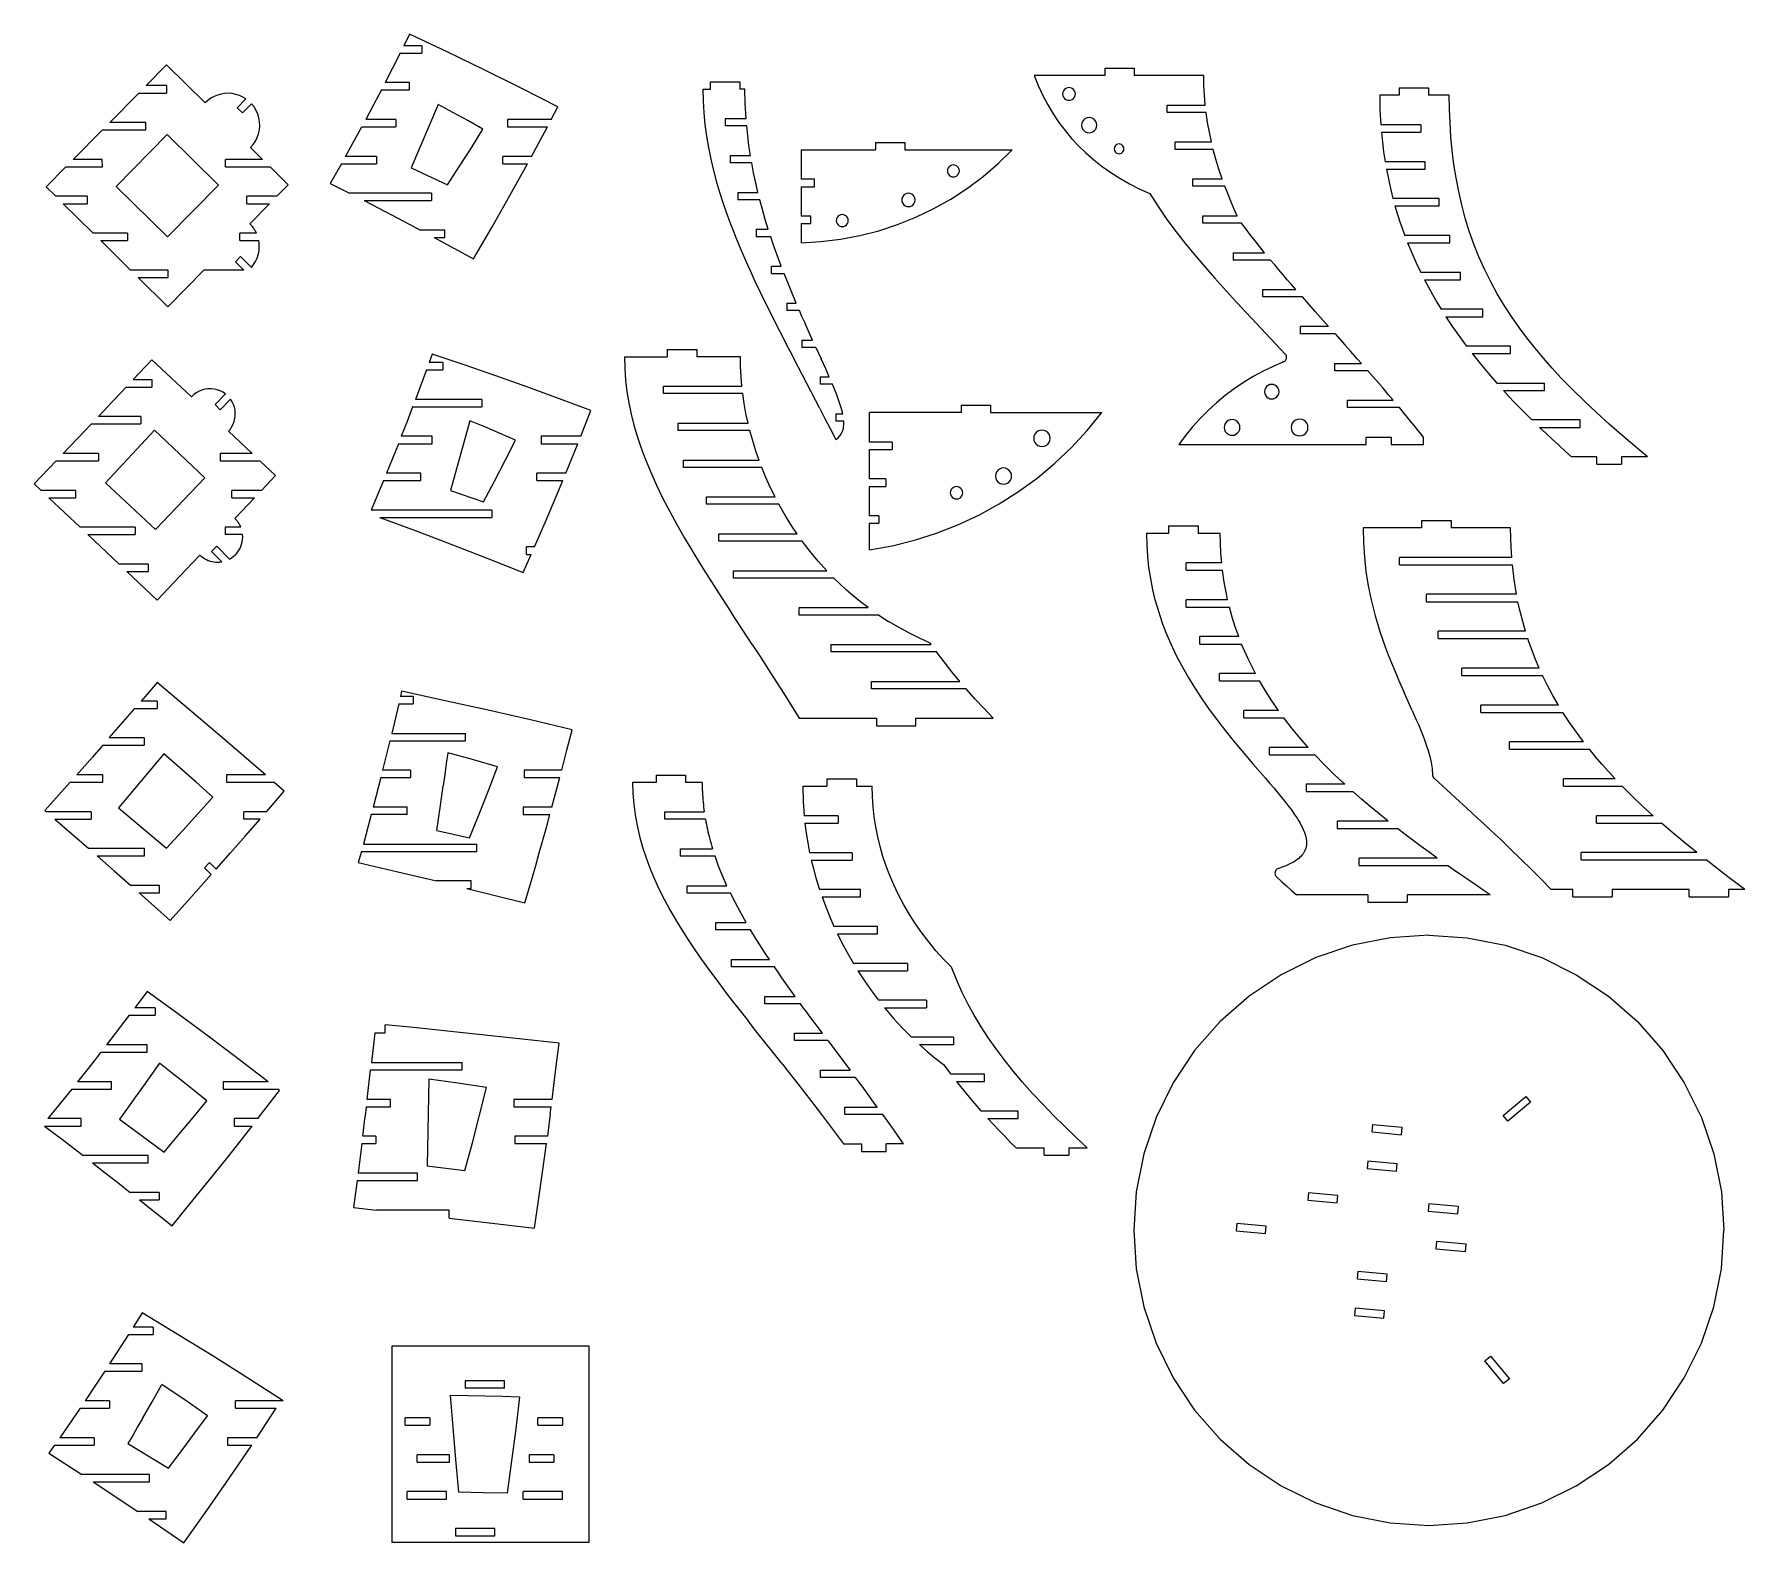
# Model space of a CAD drawing. Extents: x -163 to 163, y -144 to 144.
import ezdxf

# ---------------------------------------------------------------- set-up
doc = ezdxf.new("R2010")
doc.units = 0
doc.header["$MEASUREMENT"] = 0
doc.layers.get('0').update_dxf_attribs({"linetype": 'CONTINUOUS'})

msp = doc.modelspace()

# ---------------------------------------------------------------- linework, layer by layer
for p, q in [((-91.48, 143.74), (-92.56, 141.56)), ((-84.34, 140.38), (-91.48, 143.74)), ((-89.17, 141.56), (-92.56, 141.56)), ((-89.17, 141.56), (-89.17, 140.15)), ((-77.28, 136.97), (-84.34, 140.38)), ((-137.82, 137.91), (-141.72, 133.95)), ((-130.44, 130.66), (-137.82, 137.91)), ((-93.26, 140.15), (-96.12, 134.53)), ((-93.26, 140.15), (-89.17, 140.15)), ((-70.22, 133.47), (-77.28, 136.97)), ((41.03, 137.27), (46.65, 137.27)), ((41.03, 137.27), (41.03, 135.86)), ((46.65, 137.27), (46.65, 135.86)), ((-137.82, 133.95), (-141.72, 133.95)), ((-137.82, 133.95), (-137.8, 132.54)), ((-91.48, 134.53), (-96.12, 134.53)), ((-91.48, 133.12), (-91.48, 134.53)), ((-34.14, 134.69), (-28.52, 134.69)), ((-34.14, 133.29), (-34.14, 134.69)), ((-28.52, 134.69), (-28.52, 133.29)), ((27.55, 135.86), (28.34, 133.94)), ((41.03, 135.86), (27.55, 135.86)), ((28.34, 133.94), (29.21, 132.08)), ((59.92, 135.86), (46.65, 135.86)), ((59.95, 133.97), (59.92, 135.86)), ((60.04, 132.1), (59.95, 133.97)), ((-143.1, 132.54), (-148.65, 126.92)), ((-143.1, 132.54), (-137.8, 132.54)), ((-129.92, 131.14), (-130.44, 130.66)), ((-129.34, 131.55), (-129.92, 131.14)), ((-128.72, 131.89), (-129.34, 131.55)), ((-128.07, 132.15), (-128.72, 131.89)), ((-127.39, 132.34), (-128.07, 132.15)), ((-126.69, 132.45), (-127.39, 132.34)), ((-125.98, 132.48), (-126.69, 132.45)), ((-125.28, 132.42), (-125.98, 132.48)), ((-124.59, 132.28), (-125.28, 132.42)), ((-123.91, 132.07), (-124.59, 132.28)), ((-122.67, 131.41), (-124.34, 129.73)), ((-123.27, 131.77), (-123.91, 132.07)), ((-123.35, 128.73), (-121.61, 130.48)), ((-122.67, 131.41), (-123.27, 131.77)), ((-121.13, 129.88), (-121.61, 130.48)), ((-96.85, 133.12), (-98.33, 130.31)), ((-96.85, 133.12), (-91.48, 133.12)), ((-63.23, 129.9), (-70.22, 133.47)), ((-35.57, 133.29), (-35.53, 131.04)), ((-35.57, 133.29), (-34.14, 133.29)), ((-35.53, 131.04), (-35.4, 128.78)), ((-27.55, 133.29), (-28.52, 133.29)), ((-27.49, 130.47), (-27.55, 133.29)), ((-27.34, 127.66), (-27.49, 130.47)), ((29.21, 132.08), (30.16, 130.3)), ((33.03, 132.68), (32.99, 132.37)), ((32.99, 132.37), (33.03, 132.05)), ((33.15, 132.98), (33.03, 132.68)), ((33.03, 132.05), (33.15, 131.76)), ((33.35, 133.23), (33.15, 132.98)), ((33.15, 131.76), (33.35, 131.5)), ((33.6, 133.43), (33.35, 133.23)), ((33.35, 131.5), (33.6, 131.31)), ((33.9, 133.55), (33.6, 133.43)), ((33.6, 131.31), (33.9, 131.19)), ((34.21, 133.59), (33.9, 133.55)), ((33.9, 131.19), (34.21, 131.15)), ((34.53, 133.55), (34.21, 133.59)), ((34.21, 131.15), (34.53, 131.19)), ((34.82, 133.43), (34.53, 133.55)), ((34.53, 131.19), (34.82, 131.31)), ((35.08, 133.23), (34.82, 133.43)), ((34.82, 131.31), (35.08, 131.5)), ((35.27, 132.98), (35.08, 133.23)), ((35.08, 131.5), (35.27, 131.76)), ((35.39, 132.68), (35.27, 132.98)), ((35.27, 131.76), (35.39, 132.05)), ((35.43, 132.37), (35.39, 132.68)), ((35.39, 132.05), (35.43, 132.37)), ((60.2, 130.24), (60.04, 132.1)), ((97.15, 132.1), (93.45, 132.1)), ((93.45, 132.1), (93.5, 129.28)), ((97.15, 133.51), (102.77, 133.51)), ((97.15, 133.51), (97.15, 132.1)), ((102.77, 133.51), (102.77, 132.1)), ((106.71, 132.1), (102.77, 132.1)), ((106.75, 129.45), (106.71, 132.1)), ((-123.35, 128.73), (-124.34, 129.73)), ((-120.73, 129.23), (-121.13, 129.88)), ((-120.42, 128.53), (-120.73, 129.23)), ((-120.2, 127.79), (-120.42, 128.53)), ((-120.07, 127.04), (-120.2, 127.79)), ((-98.33, 130.31), (-99.83, 127.49)), ((-94.08, 127.49), (-99.83, 127.49)), ((-94.08, 127.49), (-94.08, 126.09)), ((-86.05, 130.38), (-91.18, 118.27)), ((-83.24, 128.85), (-86.05, 130.38)), ((-80.4, 127.27), (-83.24, 128.85)), ((-77.52, 125.62), (-80.4, 127.27)), ((-64.48, 127.49), (-72.79, 127.49)), ((-72.79, 127.49), (-72.79, 126.09)), ((-64.48, 127.49), (-63.23, 129.9)), ((-35.4, 128.78), (-35.18, 126.56)), ((-31.25, 127.66), (-27.34, 127.66)), ((-31.25, 126.26), (-31.25, 127.66)), ((30.16, 130.3), (31.2, 128.58)), ((31.2, 128.58), (32.3, 126.93)), ((37.02, 127.44), (36.79, 127.14)), ((37.32, 127.67), (37.02, 127.44)), ((37.68, 127.82), (37.32, 127.67)), ((38.06, 127.87), (37.68, 127.82)), ((38.43, 127.82), (38.06, 127.87)), ((38.79, 127.67), (38.43, 127.82)), ((39.09, 127.44), (38.79, 127.67)), ((39.32, 127.14), (39.09, 127.44)), ((52.94, 130.24), (60.2, 130.24)), ((52.94, 128.83), (52.94, 130.24)), ((60.36, 128.83), (52.94, 128.83)), ((60.64, 126.95), (60.36, 128.83)), ((93.5, 129.28), (93.65, 126.48)), ((106.85, 126.83), (106.75, 129.45)), ((-150.04, 125.51), (-155.6, 119.89)), ((-150.04, 125.51), (-141.77, 125.51)), ((-141.79, 126.92), (-148.65, 126.92)), ((-147.41, 114.72), (-137.69, 124.61)), ((-141.77, 125.51), (-141.79, 126.92)), ((-137.69, 124.61), (-127.91, 114.95)), ((-120.86, 123.36), (-120.52, 124.04)), ((-120.52, 124.04), (-120.26, 124.76)), ((-120.26, 124.76), (-120.1, 125.51)), ((-120.1, 125.51), (-120.04, 126.28)), ((-120.04, 126.28), (-120.07, 127.04)), ((-103.69, 120.46), (-100.59, 126.09)), ((-100.59, 126.09), (-94.08, 126.09)), ((-79.7, 122.11), (-77.52, 125.62)), ((-72.79, 126.09), (-65.22, 126.09)), ((-68.23, 120.46), (-65.22, 126.09)), ((-35.18, 126.56), (-34.88, 124.32)), ((-34.88, 124.32), (-34.51, 122.13)), ((-27.22, 126.26), (-31.25, 126.26)), ((-27.03, 124.37), (-27.22, 126.26)), ((-26.79, 122.51), (-27.03, 124.37)), ((32.3, 126.93), (33.47, 125.38)), ((33.47, 125.38), (34.71, 123.89)), ((36.64, 126.78), (36.59, 126.4)), ((36.59, 126.4), (36.64, 126.03)), ((36.79, 127.14), (36.64, 126.78)), ((36.64, 126.03), (36.79, 125.67)), ((36.79, 125.67), (37.02, 125.37)), ((37.02, 125.37), (37.32, 125.14)), ((37.32, 125.14), (37.68, 124.99)), ((37.68, 124.99), (38.06, 124.94)), ((38.06, 124.94), (38.43, 124.99)), ((38.43, 124.99), (38.79, 125.14)), ((38.79, 125.14), (39.09, 125.37)), ((39.09, 125.37), (39.32, 125.67)), ((39.47, 126.78), (39.32, 127.14)), ((39.32, 125.67), (39.47, 126.03)), ((39.52, 126.4), (39.47, 126.78)), ((39.47, 126.03), (39.52, 126.4)), ((60.98, 125.07), (60.64, 126.95)), ((61.38, 123.21), (60.98, 125.07)), ((101.27, 126.48), (93.65, 126.48)), ((93.76, 125.07), (101.27, 125.07)), ((93.76, 125.07), (93.95, 123.19)), ((101.27, 126.48), (101.27, 125.07)), ((107.02, 124.17), (106.85, 126.83)), ((107.27, 121.57), (107.02, 124.17)), ((-121.78, 122.14), (-121.28, 122.72)), ((-119.49, 119.89), (-121.78, 122.14)), ((-121.28, 122.72), (-120.86, 123.36)), ((-81.95, 118.57), (-79.7, 122.11)), ((-34.51, 122.13), (-34.06, 119.91)), ((-26.51, 120.63), (-26.79, 122.51)), ((-16.86, 121.71), (-16.86, 116.09)), ((-16.86, 121.71), (-2.69, 121.71)), ((-2.69, 123.12), (2.94, 123.12)), ((-2.69, 123.12), (-2.69, 121.71)), ((2.94, 123.12), (2.94, 121.71)), ((2.94, 121.71), (23.41, 121.71)), ((20.72, 119.09), (23.41, 121.71)), ((34.71, 123.89), (36.03, 122.47)), ((36.03, 122.47), (37.43, 121.12)), ((37.43, 121.12), (38.93, 119.8)), ((42.86, 122.14), (42.83, 121.9)), ((42.83, 121.9), (42.86, 121.66)), ((42.95, 122.36), (42.86, 122.14)), ((42.86, 121.66), (42.95, 121.44)), ((43.1, 122.55), (42.95, 122.36)), ((42.95, 121.44), (43.1, 121.24)), ((43.29, 122.7), (43.1, 122.55)), ((43.1, 121.24), (43.29, 121.1)), ((43.51, 122.79), (43.29, 122.7)), ((43.29, 121.1), (43.51, 121)), ((43.75, 122.83), (43.51, 122.79)), ((43.51, 121), (43.75, 120.97)), ((43.99, 122.79), (43.75, 122.83)), ((43.75, 120.97), (43.99, 121)), ((44.22, 122.7), (43.99, 122.79)), ((43.99, 121), (44.22, 121.1)), ((44.41, 122.55), (44.22, 122.7)), ((44.22, 121.1), (44.41, 121.24)), ((44.56, 122.36), (44.41, 122.55)), ((44.41, 121.24), (44.56, 121.44)), ((44.65, 122.14), (44.56, 122.36)), ((44.56, 121.44), (44.65, 121.66)), ((44.68, 121.9), (44.65, 122.14)), ((44.65, 121.66), (44.68, 121.9)), ((54.47, 123.21), (61.38, 123.21)), ((54.47, 121.8), (54.47, 123.21)), ((61.72, 121.8), (54.47, 121.8)), ((62.23, 119.92), (61.72, 121.8)), ((93.95, 123.19), (94.18, 121.32)), ((94.18, 121.32), (94.47, 119.44)), ((107.59, 118.93), (107.27, 121.57)), ((-156.99, 118.48), (-160.76, 114.67)), ((-156.99, 118.48), (-150.04, 118.48)), ((-150.06, 119.89), (-155.6, 119.89)), ((-150.04, 118.48), (-150.06, 119.89)), ((-126.55, 118.48), (-126.57, 119.89)), ((-119.49, 119.89), (-126.57, 119.89)), ((-126.55, 118.48), (-118.07, 118.48)), ((-114.61, 115.07), (-118.07, 118.48)), ((-104.48, 119.06), (-106.62, 115.3)), ((-104.48, 119.06), (-97.77, 119.06)), ((-97.77, 120.46), (-103.69, 120.46)), ((-97.77, 120.46), (-97.77, 119.06)), ((-91.18, 118.27), (-84.26, 115.01)), ((-84.26, 115.01), (-81.95, 118.57)), ((-73.72, 119.06), (-73.72, 120.46)), ((-68.23, 120.46), (-73.72, 120.46)), ((-73.72, 119.06), (-68.99, 119.06)), ((-72.36, 112.98), (-68.99, 119.06)), ((-34.06, 119.91), (-33.54, 117.75)), ((-33.54, 117.75), (-32.95, 115.55)), ((-30.36, 120.63), (-30.36, 119.22)), ((-30.36, 120.63), (-26.51, 120.63)), ((-26.27, 119.22), (-30.36, 119.22)), ((-25.91, 117.34), (-26.27, 119.22)), ((11.07, 117.99), (11.03, 117.69)), ((11.03, 117.69), (11.07, 117.39)), ((11.19, 118.26), (11.07, 117.99)), ((11.07, 117.39), (11.19, 117.12)), ((11.37, 118.5), (11.19, 118.26)), ((11.61, 118.68), (11.37, 118.5)), ((11.88, 118.8), (11.61, 118.68)), ((12.18, 118.84), (11.88, 118.8)), ((12.48, 118.8), (12.18, 118.84)), ((12.75, 118.68), (12.48, 118.8)), ((12.99, 118.5), (12.75, 118.68)), ((13.17, 118.26), (12.99, 118.5)), ((13.29, 117.99), (13.17, 118.26)), ((13.17, 117.12), (13.29, 117.39)), ((13.33, 117.69), (13.29, 117.99)), ((13.29, 117.39), (13.33, 117.69)), ((17.86, 116.65), (20.72, 119.09)), ((38.93, 119.8), (40.51, 118.56)), ((40.51, 118.56), (42.17, 117.39)), ((62.81, 118.04), (62.23, 119.92)), ((63.44, 116.17), (62.81, 118.04)), ((102.12, 119.44), (94.47, 119.44)), ((94.71, 118.04), (102.12, 118.04)), ((94.71, 118.04), (95.28, 115.21)), ((102.12, 118.04), (102.12, 119.44)), ((108, 116.35), (107.59, 118.93)), ((-160.76, 114.67), (-158.92, 112.86)), ((-147.41, 114.72), (-137.65, 105.12)), ((-137.65, 105.12), (-127.91, 114.95)), ((-116.79, 112.86), (-114.61, 115.07)), ((-106.62, 115.3), (-102.92, 113.43)), ((-32.95, 115.55), (-32.39, 113.64)), ((-25.51, 115.45), (-25.91, 117.34)), ((-25.08, 113.6), (-25.51, 115.45)), ((-14.29, 116.09), (-16.86, 116.09)), ((-16.86, 114.68), (-16.86, 109.06)), ((-16.86, 114.68), (-14.29, 114.68)), ((-14.29, 114.68), (-14.29, 116.09)), ((11.19, 117.12), (11.37, 116.88)), ((11.37, 116.88), (11.61, 116.7)), ((11.61, 116.7), (11.88, 116.58)), ((11.7, 112.34), (14.85, 114.4)), ((11.88, 116.58), (12.18, 116.54)), ((12.18, 116.54), (12.48, 116.58)), ((12.48, 116.58), (12.75, 116.7)), ((12.75, 116.7), (12.99, 116.88)), ((12.99, 116.88), (13.17, 117.12)), ((14.85, 114.4), (17.86, 116.65)), ((42.17, 117.39), (43.91, 116.28)), ((43.91, 116.28), (45.72, 115.24)), ((45.72, 115.24), (47.62, 114.28)), ((47.62, 114.28), (49.6, 113.38)), ((57.83, 114.77), (57.83, 116.17)), ((57.83, 116.17), (63.44, 116.17)), ((63.95, 114.77), (57.83, 114.77)), ((64.48, 113.37), (63.95, 114.77)), ((95.28, 115.21), (95.96, 112.41)), ((108.5, 113.75), (108, 116.35)), ((-152.94, 112.86), (-158.92, 112.86)), ((-157.49, 111.45), (-152.92, 111.45)), ((-157.49, 111.45), (-151.79, 105.83)), ((-152.94, 112.86), (-152.92, 111.45)), ((-122.48, 111.45), (-122.5, 112.86)), ((-116.79, 112.86), (-122.5, 112.86)), ((-122.48, 111.45), (-118.18, 111.45)), ((-121.94, 107.64), (-118.18, 111.45)), ((-87.31, 113.43), (-102.92, 113.43)), ((-100.17, 112.03), (-87.31, 112.03)), ((-100.17, 112.03), (-94.78, 109.23)), ((-87.31, 113.43), (-87.31, 112.03)), ((-75.81, 106.94), (-72.36, 112.98)), ((-32.39, 113.64), (-31.76, 111.69)), ((-31.76, 111.69), (-31.11, 109.8)), ((-28.92, 113.6), (-28.92, 112.19)), ((-28.92, 113.6), (-25.08, 113.6)), ((-24.73, 112.19), (-28.92, 112.19)), ((-24.22, 110.31), (-24.73, 112.19)), ((2.38, 112.49), (2.34, 112.16)), ((2.34, 112.16), (2.38, 111.83)), ((2.51, 112.8), (2.38, 112.49)), ((2.38, 111.83), (2.51, 111.52)), ((2.71, 113.07), (2.51, 112.8)), ((2.51, 111.52), (2.71, 111.25)), ((2.98, 113.27), (2.71, 113.07)), ((2.71, 111.25), (2.98, 111.05)), ((3.29, 113.4), (2.98, 113.27)), ((2.98, 111.05), (3.29, 110.92)), ((3.62, 113.44), (3.29, 113.4)), ((3.29, 110.92), (3.62, 110.88)), ((3.95, 113.4), (3.62, 113.44)), ((3.62, 110.88), (3.95, 110.92)), ((4.26, 113.27), (3.95, 113.4)), ((3.95, 110.92), (4.26, 111.05)), ((4.52, 113.07), (4.26, 113.27)), ((4.26, 111.05), (4.52, 111.25)), ((4.73, 112.8), (4.52, 113.07)), ((4.52, 111.25), (4.73, 111.52)), ((4.86, 112.49), (4.73, 112.8)), ((4.73, 111.52), (4.86, 111.83)), ((4.9, 112.16), (4.86, 112.49)), ((4.86, 111.83), (4.9, 112.16)), ((8.42, 110.5), (11.7, 112.34)), ((49.6, 113.38), (51.19, 110.88)), ((51.19, 110.88), (52.88, 108.45)), ((65.06, 111.93), (64.48, 113.37)), ((65.64, 110.53), (65.06, 111.93)), ((104.77, 112.41), (95.96, 112.41)), ((96.35, 111.01), (104.77, 111.01)), ((96.35, 111.01), (97.22, 108.18)), ((104.77, 111.01), (104.77, 112.41)), ((109.07, 111.22), (108.5, 113.75)), ((109.75, 108.69), (109.07, 111.22)), ((-121.81, 107.5), (-121.94, 107.64)), ((-94.78, 109.23), (-89.41, 106.4)), ((-31.11, 109.8), (-30.41, 107.9)), ((-30.41, 107.9), (-29.69, 106.02)), ((-23.68, 108.44), (-24.22, 110.31)), ((-23.11, 106.57), (-23.68, 108.44)), ((-15.02, 109.06), (-16.86, 109.06)), ((-16.86, 107.65), (-15.02, 107.65)), ((-16.86, 107.65), (-16.86, 104)), ((-15.02, 107.65), (-15.02, 109.06)), ((-10.11, 108.52), (-10.15, 108.23)), ((-10.15, 108.23), (-10.11, 107.93)), ((-9.99, 108.8), (-10.11, 108.52)), ((-10.11, 107.93), (-9.99, 107.65)), ((-9.81, 109.04), (-9.99, 108.8)), ((-9.99, 107.65), (-9.81, 107.42)), ((-9.57, 109.22), (-9.81, 109.04)), ((-9.3, 109.33), (-9.57, 109.22)), ((-9, 109.37), (-9.3, 109.33)), ((-8.7, 109.33), (-9, 109.37)), ((-8.43, 109.22), (-8.7, 109.33)), ((-8.19, 109.04), (-8.43, 109.22)), ((-8.01, 108.8), (-8.19, 109.04)), ((-8.19, 107.42), (-8.01, 107.65)), ((-7.89, 108.52), (-8.01, 108.8)), ((-8.01, 107.65), (-7.89, 107.93)), ((-7.85, 108.23), (-7.89, 108.52)), ((-7.89, 107.93), (-7.85, 108.23)), ((1.54, 107.47), (5.03, 108.88)), ((5.03, 108.88), (8.42, 110.5)), ((52.88, 108.45), (54.62, 106.1)), ((59.72, 109.14), (66.25, 109.14)), ((59.72, 107.74), (59.72, 109.14)), ((67.1, 107.74), (59.72, 107.74)), ((66.25, 109.14), (65.64, 110.53)), ((67.96, 106.59), (67.1, 107.74)), ((97.22, 108.18), (98.21, 105.38)), ((110.52, 106.21), (109.75, 108.69)), ((-145.27, 105.83), (-151.79, 105.83)), ((-150.36, 104.42), (-145.25, 104.42)), ((-150.36, 104.42), (-144.67, 98.79)), ((-145.27, 105.83), (-145.25, 104.42)), ((-120.67, 105.83), (-123.87, 105.82)), ((-123.85, 104.42), (-123.87, 105.82)), ((-123.85, 104.42), (-120.23, 104.42)), ((-121.68, 107.37), (-121.81, 107.5)), ((-121.56, 107.23), (-121.68, 107.37)), ((-121.44, 107.09), (-121.56, 107.23)), ((-121.33, 106.94), (-121.44, 107.09)), ((-121.22, 106.79), (-121.33, 106.94)), ((-121.12, 106.64), (-121.22, 106.79)), ((-121.02, 106.48), (-121.12, 106.64)), ((-120.93, 106.32), (-121.02, 106.48)), ((-120.84, 106.16), (-120.93, 106.32)), ((-120.75, 105.99), (-120.84, 106.16)), ((-120.67, 105.83), (-120.75, 105.99)), ((-120.17, 103.97), (-120.23, 104.42)), ((-84.79, 106.4), (-89.41, 106.4)), ((-86.78, 104.99), (-84.79, 104.99)), ((-86.78, 104.99), (-79.33, 100.94)), ((-84.79, 104.99), (-84.79, 106.4)), ((-79.33, 100.94), (-75.81, 106.94)), ((-29.69, 106.02), (-29.27, 104.98)), ((-29.27, 104.98), (-28.84, 103.92)), ((-25.44, 106.57), (-25.44, 105.16)), ((-25.44, 106.57), (-23.11, 106.57)), ((-22.65, 105.16), (-25.44, 105.16)), ((-22.17, 103.74), (-22.65, 105.16)), ((-13.1, 104.21), (-9.37, 104.67)), ((-9.81, 107.42), (-9.57, 107.23)), ((-9.57, 107.23), (-9.3, 107.12)), ((-9.37, 104.67), (-5.68, 105.37)), ((-9.3, 107.12), (-9, 107.08)), ((-9, 107.08), (-8.7, 107.12)), ((-8.7, 107.12), (-8.43, 107.23)), ((-8.43, 107.23), (-8.19, 107.42)), ((-5.68, 105.37), (-2.03, 106.3)), ((-2.03, 106.3), (1.54, 107.47)), ((54.62, 106.1), (56.45, 103.77)), ((68.83, 105.45), (67.96, 106.59)), ((69.7, 104.34), (68.83, 105.45)), ((106.81, 105.38), (98.21, 105.38)), ((106.81, 103.98), (106.81, 105.38)), ((111.39, 103.75), (110.52, 106.21)), ((-124.69, 100.37), (-123.69, 101.37)), ((-121.64, 99.31), (-123.69, 101.37)), ((-120.66, 100.84), (-120.49, 101.27)), ((-120.49, 101.27), (-120.35, 101.7)), ((-120.35, 101.7), (-120.24, 102.15)), ((-120.24, 102.15), (-120.17, 102.6)), ((-120.13, 103.51), (-120.17, 103.97)), ((-120.17, 102.6), (-120.14, 103.05)), ((-120.14, 103.05), (-120.13, 103.51)), ((-28.84, 103.92), (-28.39, 102.85)), ((-28.39, 102.85), (-27.96, 101.84)), ((-27.96, 101.84), (-27.51, 100.81)), ((-21.68, 102.33), (-22.17, 103.74)), ((-21.18, 100.95), (-21.68, 102.33)), ((-16.86, 104), (-13.1, 104.21)), ((56.45, 103.77), (58.31, 101.52)), ((58.31, 101.52), (60.21, 99.29)), ((65.53, 102.11), (65.53, 100.71)), ((65.53, 102.11), (71.49, 102.11)), ((70.6, 103.2), (69.7, 104.34)), ((71.49, 102.11), (70.6, 103.2)), ((98.75, 103.98), (106.81, 103.98)), ((98.75, 103.98), (99.54, 102.06)), ((99.54, 102.06), (100.37, 100.2)), ((112.35, 101.33), (111.39, 103.75)), ((113.43, 98.94), (112.35, 101.33)), ((-137.51, 98.79), (-144.67, 98.79)), ((-137.59, 91.8), (-130.68, 98.79)), ((-137.51, 97.39), (-137.51, 98.79)), ((-130.26, 98.79), (-130.68, 98.79)), ((-123.11, 98.79), (-130.26, 98.79)), ((-124.69, 100.37), (-123.11, 98.79)), ((-121.64, 99.31), (-121.35, 99.66)), ((-121.35, 99.66), (-121.09, 100.04)), ((-121.09, 100.04), (-120.86, 100.43)), ((-120.86, 100.43), (-120.66, 100.84)), ((-27.51, 100.81), (-27.04, 99.77)), ((-27.04, 99.77), (-26.56, 98.7)), ((-26.56, 98.7), (-25.64, 96.7)), ((-22.5, 99.54), (-20.65, 99.54)), ((-22.5, 98.13), (-22.5, 99.54)), ((-22.5, 98.13), (-20.11, 98.13)), ((-20.65, 99.54), (-21.18, 100.95)), ((-17.79, 92.51), (-20.11, 98.13)), ((60.21, 99.29), (61.94, 97.33)), ((72.65, 100.71), (65.53, 100.71)), ((73.43, 99.77), (72.65, 100.71)), ((74.22, 98.84), (73.43, 99.77)), ((75.03, 97.88), (74.22, 98.84)), ((75.83, 96.96), (75.03, 97.88)), ((100.37, 100.2), (101.26, 98.35)), ((108.83, 98.35), (101.26, 98.35)), ((108.83, 96.94), (108.83, 98.35)), ((114.6, 96.58), (113.43, 98.94)), ((-143.25, 97.39), (-137.51, 97.39)), ((-143.25, 97.39), (-137.59, 91.8)), ((-25.64, 96.7), (-24.64, 94.6)), ((-24.64, 94.6), (-23.68, 92.62)), ((61.94, 97.33), (63.67, 95.41)), ((63.67, 95.41), (65.39, 93.52)), ((71.17, 93.67), (71.17, 95.08)), ((71.17, 95.08), (77.46, 95.08)), ((76.62, 96.04), (75.83, 96.96)), ((77.46, 95.08), (76.62, 96.04)), ((101.97, 96.94), (108.83, 96.94)), ((101.97, 96.94), (102.72, 95.53)), ((102.72, 95.53), (103.51, 94.12)), ((115.86, 94.28), (114.6, 96.58)), ((-23.68, 92.62), (-22.65, 90.54)), ((-19.54, 92.51), (-17.79, 92.51)), ((-19.54, 92.51), (-19.54, 91.1)), ((65.39, 93.52), (65.92, 92.96)), ((65.92, 92.96), (66.46, 92.37)), ((66.46, 92.37), (67, 91.79)), ((68.04, 90.67), (67, 91.79)), ((78.7, 93.67), (71.17, 93.67)), ((79.54, 92.72), (78.7, 93.67)), ((81.14, 90.92), (79.54, 92.72)), ((103.51, 94.12), (104.33, 92.71)), ((104.33, 92.71), (105.17, 91.32)), ((113.09, 91.32), (105.17, 91.32)), ((113.09, 89.91), (113.09, 91.32)), ((117.22, 92), (115.86, 94.28)), ((118.57, 89.93), (117.22, 92)), ((-22.65, 90.54), (-21.67, 88.58)), ((-21.67, 88.58), (-20.98, 87.23)), ((-17.18, 91.1), (-19.54, 91.1)), ((-16.69, 89.97), (-17.18, 91.1)), ((-16.17, 88.81), (-16.69, 89.97)), ((-15.67, 87.7), (-16.17, 88.81)), ((69.9, 88.69), (68.04, 90.67)), ((75.45, 82.8), (69.9, 88.69)), ((78.36, 86.64), (78.36, 88.05)), ((83.7, 88.05), (78.36, 88.05)), ((81.14, 90.92), (83.7, 88.05)), ((106.07, 89.91), (113.09, 89.91)), ((106.07, 89.91), (107.34, 88.01)), ((120.01, 87.86), (118.57, 89.93)), ((-20.98, 87.23), (-20.3, 85.89)), ((-20.3, 85.89), (-19.61, 84.55)), ((-16.73, 85.47), (-16.73, 84.07)), ((-16.73, 85.47), (-14.66, 85.47)), ((-15.16, 86.57), (-15.67, 87.7)), ((-14.66, 85.47), (-15.16, 86.57)), ((84.95, 86.64), (78.36, 86.64)), ((84.95, 86.64), (86.79, 84.58)), ((107.34, 88.01), (108.64, 86.14)), ((108.64, 86.14), (110, 84.29)), ((121.49, 85.88), (120.01, 87.86)), ((123.05, 83.91), (121.49, 85.88)), ((-140.64, 81.71), (-144.18, 77.92)), ((-136.87, 78.21), (-140.64, 81.71)), ((-87.19, 82.79), (-87.77, 81.18)), ((-81.07, 80.72), (-87.19, 82.79)), ((-50.51, 82.28), (-42.36, 82.28)), ((-50.51, 82.28), (-50.45, 80.06)), ((-42.36, 83.69), (-42.36, 82.28)), ((-42.36, 83.69), (-36.73, 83.69)), ((-36.73, 83.69), (-36.73, 82.28)), ((-28.41, 82.28), (-36.73, 82.28)), ((-28.38, 80.4), (-28.41, 82.28)), ((-19.61, 84.55), (-18.94, 83.26)), ((-18.94, 83.26), (-18.26, 81.95)), ((-13.3, 72.43), (-18.26, 81.95)), ((-14.02, 84.07), (-16.73, 84.07)), ((-14.02, 84.07), (-13.01, 81.86)), ((-12.52, 80.79), (-13.01, 81.86)), ((75.37, 81.44), (75.48, 81.55)), ((75.54, 82.68), (75.45, 82.8)), ((75.48, 81.55), (75.57, 81.67)), ((75.62, 82.55), (75.54, 82.68)), ((75.57, 81.67), (75.64, 81.81)), ((75.67, 82.41), (75.62, 82.55)), ((75.64, 81.81), (75.68, 81.96)), ((75.7, 82.26), (75.67, 82.41)), ((75.68, 81.96), (75.7, 82.11)), ((75.7, 82.11), (75.7, 82.26)), ((87.87, 83.37), (86.79, 84.58)), ((89.23, 81.83), (87.87, 83.37)), ((89.95, 81.02), (89.23, 81.83)), ((118.38, 84.29), (110, 84.29)), ((111.08, 82.88), (118.38, 82.88)), ((111.08, 82.88), (112.61, 80.97)), ((118.38, 82.88), (118.38, 84.29)), ((124.64, 82.01), (123.05, 83.91)), ((126.31, 80.12), (124.64, 82.01)), ((-88.28, 79.78), (-90.36, 74.15)), ((-88.28, 79.78), (-85.14, 79.78)), ((-85.14, 81.18), (-87.77, 81.18)), ((-85.14, 81.18), (-85.14, 79.78)), ((-75.02, 78.62), (-81.07, 80.72)), ((-68.97, 76.48), (-75.02, 78.62)), ((-50.45, 80.06), (-50.3, 77.84)), ((-28.29, 78.53), (-28.38, 80.4)), ((-28.13, 76.66), (-28.29, 78.53)), ((-13.23, 78.44), (-13.23, 77.04)), ((-13.23, 78.44), (-11.47, 78.44)), ((-12.16, 80), (-12.52, 80.79)), ((-11.82, 79.22), (-12.16, 80)), ((-11.47, 78.44), (-11.82, 79.22)), ((69.31, 78.49), (67.47, 77.37)), ((71.2, 79.52), (69.31, 78.49)), ((73.13, 80.45), (71.2, 79.52)), ((75.11, 81.29), (73.13, 80.45)), ((75.11, 81.29), (75.25, 81.36)), ((75.25, 81.36), (75.37, 81.44)), ((84.92, 81.02), (89.95, 81.02)), ((84.92, 79.61), (84.92, 81.02)), ((91.18, 79.61), (84.92, 79.61)), ((92.15, 78.49), (91.18, 79.61)), ((93.13, 77.36), (92.15, 78.49)), ((112.61, 80.97), (114.17, 79.1)), ((114.17, 79.1), (115.77, 77.26)), ((128, 78.29), (126.31, 80.12)), ((130.24, 75.98), (128, 78.29)), ((-145.5, 76.51), (-148.13, 73.72)), ((-145.5, 76.51), (-140.64, 76.51)), ((-144.18, 77.92), (-140.64, 77.92)), ((-140.64, 77.92), (-140.64, 76.51)), ((-133.04, 74.66), (-136.87, 78.21)), ((-133.04, 74.66), (-132.61, 75.07)), ((-132.14, 75.42), (-132.61, 75.07)), ((-131.62, 75.71), (-132.14, 75.42)), ((-131.07, 75.94), (-131.62, 75.71)), ((-130.5, 76.09), (-131.07, 75.94)), ((-129.91, 76.18), (-130.5, 76.09)), ((-129.31, 76.19), (-129.91, 76.18)), ((-128.72, 76.13), (-129.31, 76.19)), ((-128.14, 75.99), (-128.72, 76.13)), ((-126.57, 75.19), (-128.57, 73.18)), ((-127.59, 75.79), (-128.14, 75.99)), ((-127.06, 75.52), (-127.59, 75.79)), ((-126.57, 75.19), (-127.06, 75.52)), ((-62.92, 74.28), (-68.97, 76.48)), ((-50.3, 77.84), (-50.04, 75.66)), ((-50.04, 75.66), (-49.68, 73.49)), ((-43.1, 75.25), (-43.1, 76.66)), ((-43.1, 76.66), (-28.13, 76.66)), ((-27.97, 75.25), (-43.1, 75.25)), ((-27.69, 73.36), (-27.97, 75.25)), ((-10.87, 77.04), (-13.23, 77.04)), ((-10.49, 76.12), (-10.87, 77.04)), ((-10.12, 75.19), (-10.49, 76.12)), ((-9.77, 74.26), (-10.12, 75.19)), ((65.69, 76.17), (63.97, 74.88)), ((67.47, 77.37), (65.69, 76.17)), ((71.53, 75.98), (71.48, 75.62)), ((71.48, 75.62), (71.53, 75.26)), ((71.67, 76.31), (71.53, 75.98)), ((71.53, 75.26), (71.67, 74.93)), ((71.89, 76.6), (71.67, 76.31)), ((72.18, 76.82), (71.89, 76.6)), ((72.51, 76.96), (72.18, 76.82)), ((72.87, 77.01), (72.51, 76.96)), ((73.23, 76.96), (72.87, 77.01)), ((73.57, 76.82), (73.23, 76.96)), ((73.86, 76.6), (73.57, 76.82)), ((74.08, 76.31), (73.86, 76.6)), ((74.21, 75.98), (74.08, 76.31)), ((74.08, 74.93), (74.21, 75.26)), ((74.26, 75.62), (74.21, 75.98)), ((74.21, 75.26), (74.26, 75.62)), ((94.09, 76.26), (93.13, 77.36)), ((95.07, 75.11), (94.09, 76.26)), ((96.02, 73.99), (95.07, 75.11)), ((115.77, 77.26), (124.88, 77.26)), ((117.04, 75.85), (124.88, 75.85)), ((117.04, 75.85), (118.09, 74.71)), ((124.88, 75.85), (124.88, 77.26)), ((132.53, 73.74), (130.24, 75.98)), ((-148.13, 73.72), (-150.81, 70.89)), ((-128.57, 73.18), (-127.57, 72.19)), ((-127.57, 72.19), (-125.59, 74.17)), ((-125.3, 73.71), (-125.59, 74.17)), ((-125.06, 73.21), (-125.3, 73.71)), ((-124.87, 72.69), (-125.06, 73.21)), ((-124.75, 72.15), (-124.87, 72.69)), ((-124.7, 71.6), (-124.75, 72.15)), ((-90.9, 72.74), (-91.43, 71.33)), ((-90.89, 72.74), (-90.9, 72.74)), ((-90.89, 72.74), (-77.73, 72.74)), ((-77.73, 74.15), (-90.36, 74.15)), ((-77.73, 74.15), (-77.73, 72.74)), ((-56.94, 72.06), (-62.92, 74.28)), ((-58.86, 67.12), (-56.94, 72.06)), ((-49.68, 73.49), (-49.24, 71.34)), ((-27.36, 71.49), (-27.69, 73.36)), ((-13.3, 72.43), (-12.32, 70.54)), ((-9.44, 73.32), (-9.77, 74.26)), ((-9.16, 72.38), (-9.44, 73.32)), ((-8.92, 71.41), (-9.16, 72.38)), ((13.63, 73.05), (19.25, 73.05)), ((13.63, 73.05), (13.63, 71.64)), ((19.25, 73.05), (19.25, 71.64)), ((60.73, 72.06), (59.22, 70.54)), ((62.32, 73.51), (60.73, 72.06)), ((63.97, 74.88), (62.32, 73.51)), ((71.67, 74.93), (71.89, 74.64)), ((71.89, 74.64), (72.18, 74.42)), ((72.18, 74.42), (72.51, 74.28)), ((72.51, 74.28), (72.87, 74.23)), ((72.87, 74.23), (73.23, 74.28)), ((73.23, 74.28), (73.57, 74.42)), ((73.57, 74.42), (73.86, 74.64)), ((73.86, 74.64), (74.08, 74.93)), ((87.3, 73.99), (96.02, 73.99)), ((87.3, 72.58), (87.3, 73.99)), ((97.2, 72.58), (87.3, 72.58)), ((98.73, 70.73), (97.2, 72.58)), ((118.09, 74.71), (119.17, 73.57)), ((119.17, 73.57), (120.28, 72.42)), ((120.28, 72.42), (121.36, 71.33)), ((134.85, 71.56), (132.53, 73.74)), ((-152.14, 69.48), (-154.79, 66.69)), ((-152.14, 69.48), (-142.69, 69.48)), ((-142.69, 70.89), (-150.81, 70.89)), ((-142.69, 70.89), (-142.69, 69.48)), ((-125.99, 68.07), (-125.64, 68.49)), ((-125.64, 68.49), (-125.34, 68.96)), ((-125.34, 68.96), (-125.09, 69.45)), ((-125.09, 69.45), (-124.9, 69.97)), ((-124.9, 69.97), (-124.77, 70.5)), ((-124.77, 70.5), (-124.7, 71.05)), ((-124.7, 71.05), (-124.7, 71.6)), ((-92.52, 68.53), (-93.07, 67.12)), ((-91.97, 69.93), (-92.52, 68.53)), ((-91.43, 71.33), (-91.97, 69.93)), ((-80, 70.07), (-83.67, 56.8)), ((-77.12, 68.9), (-80, 70.07)), ((-74.22, 67.68), (-77.12, 68.9)), ((-49.24, 71.34), (-48.71, 69.24)), ((-48.71, 69.24), (-48.1, 67.14)), ((-40.3, 68.22), (-40.3, 69.63)), ((-40.3, 69.63), (-26.96, 69.63)), ((-26.96, 69.63), (-27.36, 71.49)), ((-12.32, 70.54), (-11.24, 68.45)), ((-10.2, 71.41), (-8.92, 71.41)), ((-10.2, 71.41), (-10.2, 70.01)), ((-8.71, 70.01), (-10.2, 70.01)), ((-8.9, 68.22), (-8.8, 68.58)), ((-8.8, 68.58), (-8.74, 68.94)), ((-8.74, 68.94), (-8.7, 69.31)), ((-8.7, 69.31), (-8.71, 70.01)), ((13.63, 71.64), (-3.83, 71.64)), ((-3.83, 66.02), (-3.83, 71.64)), ((19.25, 71.64), (40.45, 71.64)), ((37.68, 68.23), (40.45, 71.64)), ((57.78, 68.94), (56.42, 67.28)), ((59.22, 70.54), (57.78, 68.94)), ((63.86, 69.19), (63.81, 68.81)), ((63.81, 68.81), (63.86, 68.42)), ((64.01, 69.55), (63.86, 69.19)), ((64.25, 69.86), (64.01, 69.55)), ((64.56, 70.1), (64.25, 69.86)), ((64.92, 70.25), (64.56, 70.1)), ((65.3, 70.3), (64.92, 70.25)), ((65.69, 70.25), (65.3, 70.3)), ((66.05, 70.1), (65.69, 70.25)), ((66.36, 69.86), (66.05, 70.1)), ((66.6, 69.55), (66.36, 69.86)), ((66.75, 69.19), (66.6, 69.55)), ((66.8, 68.81), (66.75, 69.19)), ((66.75, 68.42), (66.8, 68.81)), ((76.62, 69.22), (76.57, 68.81)), ((76.57, 68.81), (76.62, 68.39)), ((76.78, 69.61), (76.62, 69.22)), ((77.04, 69.94), (76.78, 69.61)), ((77.37, 70.19), (77.04, 69.94)), ((77.76, 70.35), (77.37, 70.19)), ((78.17, 70.41), (77.76, 70.35)), ((78.59, 70.35), (78.17, 70.41)), ((78.97, 70.19), (78.59, 70.35)), ((79.3, 69.94), (78.97, 70.19)), ((79.56, 69.61), (79.3, 69.94)), ((79.72, 69.22), (79.56, 69.61)), ((79.77, 68.81), (79.72, 69.22)), ((79.72, 68.39), (79.77, 68.81)), ((100.26, 68.86), (98.73, 70.73)), ((101.79, 66.96), (100.26, 68.86)), ((121.36, 71.33), (122.47, 70.23)), ((131.66, 70.23), (122.47, 70.23)), ((123.92, 68.82), (131.66, 68.82)), ((123.92, 68.82), (125.1, 67.69)), ((131.66, 68.82), (131.66, 70.23)), ((137.21, 69.42), (134.85, 71.56)), ((139.62, 67.31), (137.21, 69.42)), ((-157.49, 63.85), (-154.79, 66.69)), ((-140.1, 68.3), (-149.42, 58.26)), ((-130.49, 59.19), (-140.1, 68.3)), ((-121.5, 63.85), (-125.99, 68.07)), ((-93.62, 65.71), (-95.89, 60.09)), ((-93.62, 65.71), (-87.19, 65.71)), ((-87.19, 67.12), (-93.07, 67.12)), ((-87.19, 65.71), (-87.19, 67.12)), ((-71.3, 66.41), (-74.22, 67.68)), ((-73.26, 62.5), (-71.3, 66.41)), ((-66.4, 67.12), (-66.4, 65.71)), ((-58.86, 67.12), (-66.4, 67.12)), ((-66.4, 65.71), (-59.42, 65.71)), ((-61.69, 60.09), (-59.42, 65.71)), ((-48.1, 67.14), (-47.41, 65.07)), ((-26.62, 68.22), (-40.3, 68.22)), ((-26.21, 66.7), (-26.62, 68.22)), ((-25.75, 65.19), (-26.21, 66.7)), ((-11.24, 68.45), (-10.25, 66.5)), ((-10.25, 66.5), (-9.81, 66.85)), ((-9.81, 66.85), (-9.43, 67.25)), ((-9.43, 67.25), (-9.12, 67.72)), ((-9.12, 67.72), (-8.9, 68.22)), ((0.48, 66.02), (-3.83, 66.02)), ((0.48, 66.02), (0.48, 64.61)), ((27.54, 67.12), (27.49, 66.72)), ((27.49, 66.72), (27.54, 66.32)), ((27.7, 67.5), (27.54, 67.12)), ((27.54, 66.32), (27.7, 65.94)), ((27.95, 67.82), (27.7, 67.5)), ((27.7, 65.94), (27.95, 65.62)), ((28.27, 68.07), (27.95, 67.82)), ((27.95, 65.62), (28.27, 65.37)), ((28.65, 68.23), (28.27, 68.07)), ((28.27, 65.37), (28.65, 65.21)), ((29.05, 68.28), (28.65, 68.23)), ((29.46, 68.23), (29.05, 68.28)), ((29.83, 68.07), (29.46, 68.23)), ((29.46, 65.21), (29.83, 65.37)), ((30.16, 67.82), (29.83, 68.07)), ((29.83, 65.37), (30.16, 65.62)), ((30.41, 67.5), (30.16, 67.82)), ((30.16, 65.62), (30.41, 65.94)), ((30.56, 67.12), (30.41, 67.5)), ((30.41, 65.94), (30.56, 66.32)), ((30.62, 66.72), (30.56, 67.12)), ((30.56, 66.32), (30.62, 66.72)), ((34.7, 65.01), (37.68, 68.23)), ((56.42, 67.28), (55.14, 65.55)), ((55.14, 65.55), (90.85, 65.55)), ((63.86, 68.42), (64.01, 68.06)), ((64.01, 68.06), (64.25, 67.75)), ((64.25, 67.75), (64.56, 67.51)), ((64.56, 67.51), (64.92, 67.36)), ((64.92, 67.36), (65.3, 67.31)), ((65.3, 67.31), (65.69, 67.36)), ((65.69, 67.36), (66.05, 67.51)), ((66.05, 67.51), (66.36, 67.75)), ((66.36, 67.75), (66.6, 68.06)), ((66.6, 68.06), (66.75, 68.42)), ((76.62, 68.39), (76.78, 68)), ((76.78, 68), (77.04, 67.67)), ((77.04, 67.67), (77.37, 67.42)), ((77.37, 67.42), (77.76, 67.26)), ((77.76, 67.26), (78.17, 67.2)), ((78.17, 67.2), (78.59, 67.26)), ((78.59, 67.26), (78.97, 67.42)), ((78.97, 67.42), (79.3, 67.67)), ((79.3, 67.67), (79.56, 68)), ((79.56, 68), (79.72, 68.39)), ((90.85, 65.55), (90.85, 66.96)), ((90.85, 66.96), (95.62, 66.96)), ((95.62, 66.96), (95.62, 65.55)), ((95.62, 65.55), (101.79, 65.55)), ((101.79, 65.55), (101.79, 66.96)), ((125.1, 67.69), (126.32, 66.55)), ((126.32, 66.55), (127.57, 65.4)), ((127.57, 65.4), (128.79, 64.3)), ((142.06, 65.23), (139.62, 67.31)), ((144.5, 63.19), (142.06, 65.23)), ((-158.83, 62.45), (-163.04, 58.06)), ((-158.83, 62.45), (-150.81, 62.45)), ((-150.81, 63.85), (-157.49, 63.85)), ((-150.81, 63.85), (-150.81, 62.45)), ((-127.57, 63.85), (-127.57, 62.45)), ((-121.5, 63.85), (-127.57, 63.85)), ((-127.57, 62.45), (-120.01, 62.45)), ((-117.06, 59.67), (-120.01, 62.45)), ((-75.29, 58.58), (-73.26, 62.5)), ((-47.41, 65.07), (-46.66, 63.01)), ((-46.66, 63.01), (-45.59, 60.39)), ((-39.28, 61.19), (-39.28, 62.59)), ((-39.28, 62.59), (-24.87, 62.59)), ((-25.33, 63.89), (-25.75, 65.19)), ((-24.87, 62.59), (-25.33, 63.89)), ((-3.83, 64.61), (0.48, 64.61)), ((-3.83, 58.99), (-3.83, 64.61)), ((28.14, 59.17), (31.51, 61.98)), ((28.65, 65.21), (29.05, 65.16)), ((29.05, 65.16), (29.46, 65.21)), ((31.51, 61.98), (34.7, 65.01)), ((128.79, 64.3), (130.03, 63.19)), ((134.84, 63.19), (130.03, 63.19)), ((134.84, 61.79), (134.84, 63.19)), ((139.53, 63.19), (139.53, 61.79)), ((144.5, 63.19), (139.53, 63.19)), ((-139.89, 49.38), (-130.49, 59.19)), ((-119.74, 56.82), (-117.06, 59.67)), ((-89.35, 60.09), (-95.89, 60.09)), ((-89.35, 58.68), (-89.35, 60.09)), ((-67.2, 58.68), (-67.2, 60.09)), ((-61.69, 60.09), (-67.2, 60.09)), ((-45.59, 60.39), (-44.43, 57.81)), ((-24.34, 61.19), (-39.28, 61.19)), ((-23.56, 59.29), (-24.34, 61.19)), ((-22.72, 57.42), (-23.56, 59.29)), ((-0.71, 58.99), (-3.83, 58.99)), ((-0.71, 58.99), (-0.71, 57.58)), ((20.24, 59.94), (20.19, 59.54)), ((20.19, 59.54), (20.24, 59.14)), ((20.4, 60.31), (20.24, 59.94)), ((20.24, 59.14), (20.4, 58.77)), ((20.64, 60.63), (20.4, 60.31)), ((20.4, 58.77), (20.64, 58.45)), ((20.96, 60.88), (20.64, 60.63)), ((21.34, 61.03), (20.96, 60.88)), ((21.74, 61.08), (21.34, 61.03)), ((22.13, 61.03), (21.74, 61.08)), ((22.51, 60.88), (22.13, 61.03)), ((22.83, 60.63), (22.51, 60.88)), ((23.07, 60.31), (22.83, 60.63)), ((22.83, 58.45), (23.07, 58.77)), ((23.23, 59.94), (23.07, 60.31)), ((23.07, 58.77), (23.23, 59.14)), ((23.28, 59.54), (23.23, 59.94)), ((23.23, 59.14), (23.28, 59.54)), ((24.59, 56.58), (28.14, 59.17)), ((134.84, 61.79), (139.53, 61.79)), ((-163.04, 58.06), (-161.73, 56.82)), ((-155.13, 56.82), (-161.73, 56.82)), ((-155.13, 55.42), (-155.13, 56.82)), ((-149.42, 58.26), (-139.89, 49.38)), ((-125.34, 55.42), (-125.34, 56.82)), ((-119.74, 56.82), (-125.34, 56.82)), ((-96.47, 58.68), (-98.83, 53.06)), ((-96.47, 58.68), (-89.35, 58.68)), ((-83.67, 56.8), (-77.39, 54.64)), ((-77.39, 54.64), (-75.29, 58.58)), ((-67.2, 58.68), (-62.26, 58.68)), ((-64.02, 54.46), (-62.26, 58.68)), ((-44.43, 57.81), (-43.2, 55.27)), ((-34.88, 54.16), (-34.88, 55.56)), ((-34.88, 55.56), (-21.81, 55.56)), ((-21.81, 55.56), (-22.72, 57.42)), ((-3.83, 51.95), (-3.83, 57.58)), ((-3.83, 57.58), (-0.71, 57.58)), ((11.61, 56.67), (11.57, 56.36)), ((11.57, 56.36), (11.61, 56.06)), ((11.73, 56.96), (11.61, 56.67)), ((11.61, 56.06), (11.73, 55.77)), ((11.92, 57.2), (11.73, 56.96)), ((11.73, 55.77), (11.92, 55.52)), ((12.17, 57.39), (11.92, 57.2)), ((11.92, 55.52), (12.17, 55.34)), ((12.45, 57.51), (12.17, 57.39)), ((12.76, 57.55), (12.45, 57.51)), ((13.07, 57.51), (12.76, 57.55)), ((13.35, 57.39), (13.07, 57.51)), ((13.6, 57.2), (13.35, 57.39)), ((13.35, 55.34), (13.6, 55.52)), ((13.79, 56.96), (13.6, 57.2)), ((13.6, 55.52), (13.79, 55.77)), ((13.91, 56.67), (13.79, 56.96)), ((13.79, 55.77), (13.91, 56.06)), ((13.95, 56.36), (13.91, 56.67)), ((13.91, 56.06), (13.95, 56.36)), ((20.64, 58.45), (20.96, 58.2)), ((20.88, 54.22), (24.59, 56.58)), ((20.96, 58.2), (21.34, 58.05)), ((21.34, 58.05), (21.74, 58)), ((21.74, 58), (22.13, 58.05)), ((22.13, 58.05), (22.51, 58.2)), ((22.51, 58.2), (22.83, 58.45)), ((-160.23, 55.42), (-155.13, 55.42)), ((-160.23, 55.42), (-154.27, 49.79)), ((-125.34, 55.42), (-121.06, 55.42)), ((-124.79, 51.46), (-121.06, 55.42)), ((-75.8, 53.06), (-98.83, 53.06)), ((-75.8, 53.06), (-75.8, 51.65)), ((-65.83, 50.22), (-64.02, 54.46)), ((-43.2, 55.27), (-41.89, 52.77)), ((-41.89, 52.77), (-40.54, 50.29)), ((-21.07, 54.16), (-34.88, 54.16)), ((-19.75, 51.86), (-21.07, 54.16)), ((12.17, 55.34), (12.45, 55.22)), ((12.45, 55.22), (12.76, 55.18)), ((12.76, 55.18), (13.07, 55.22)), ((13.07, 55.22), (13.35, 55.34)), ((17.02, 52.11), (20.88, 54.22)), ((-143.78, 49.79), (-154.27, 49.79)), ((-143.78, 49.79), (-143.78, 48.39)), ((-126.65, 49.79), (-126.65, 48.39)), ((-123.65, 49.79), (-126.65, 49.79)), ((-124.67, 51.34), (-124.79, 51.46)), ((-124.56, 51.22), (-124.67, 51.34)), ((-124.44, 51.09), (-124.56, 51.22)), ((-124.34, 50.96), (-124.44, 51.09)), ((-124.23, 50.82), (-124.34, 50.96)), ((-124.13, 50.69), (-124.23, 50.82)), ((-124.04, 50.54), (-124.13, 50.69)), ((-123.95, 50.4), (-124.04, 50.54)), ((-123.87, 50.25), (-123.95, 50.4)), ((-123.79, 50.1), (-123.87, 50.25)), ((-123.72, 49.95), (-123.79, 50.1)), ((-123.65, 49.79), (-123.72, 49.95)), ((-97.13, 51.65), (-75.8, 51.65)), ((-97.13, 51.65), (-90.25, 49.11)), ((-90.25, 49.11), (-83.43, 46.52)), ((-67.65, 46.03), (-65.83, 50.22)), ((-40.54, 50.29), (-39.13, 47.83)), ((-18.35, 49.62), (-19.75, 51.86)), ((-17.61, 48.53), (-18.35, 49.62)), ((-2.05, 51.95), (-3.83, 51.95)), ((-3.83, 50.55), (-2.05, 50.55)), ((-3.83, 45.5), (-3.83, 50.55)), ((-2.05, 51.95), (-2.05, 50.55)), ((8.95, 48.66), (13.04, 50.25)), ((13.04, 50.25), (17.02, 52.11)), ((53.21, 50.03), (58.84, 50.03)), ((53.21, 50.03), (53.21, 48.62)), ((58.84, 50.03), (58.84, 48.62)), ((90.27, 49.66), (90.34, 46.88)), ((101.44, 49.66), (90.27, 49.66)), ((101.44, 51.07), (101.44, 49.66)), ((101.44, 51.07), (107.06, 51.07)), ((107.06, 51.07), (107.06, 49.66)), ((118.4, 49.66), (107.06, 49.66)), ((118.42, 47.78), (118.4, 49.66)), ((-152.79, 48.39), (-143.78, 48.39)), ((-146.85, 42.76), (-152.79, 48.39)), ((-128.25, 46.18), (-129.25, 45.18)), ((-125.8, 43.72), (-128.25, 46.18)), ((-123.31, 48.39), (-126.65, 48.39)), ((-124.1, 45.28), (-123.86, 45.68)), ((-123.86, 45.68), (-123.66, 46.1)), ((-123.66, 46.1), (-123.5, 46.54)), ((-123.5, 46.54), (-123.38, 46.99)), ((-123.38, 46.99), (-123.31, 47.45)), ((-123.29, 47.92), (-123.31, 48.39)), ((-123.31, 47.45), (-123.29, 47.92)), ((-83.43, 46.52), (-76.59, 43.86)), ((-69.21, 44.62), (-69.21, 46.03)), ((-67.65, 46.03), (-69.21, 46.03)), ((-39.13, 47.83), (-37.68, 45.39)), ((-32.51, 48.53), (-17.61, 48.53)), ((-32.51, 47.13), (-32.51, 48.53)), ((-16.62, 47.13), (-32.51, 47.13)), ((-15.14, 45.19), (-16.62, 47.13)), ((-3.83, 45.5), (0.49, 46.27)), ((0.49, 46.27), (4.76, 47.33)), ((4.76, 47.33), (8.95, 48.66)), ((53.21, 48.62), (48.98, 48.62)), ((48.98, 48.62), (49.03, 46.44)), ((49.03, 46.44), (49.17, 44.28)), ((63.05, 48.62), (58.84, 48.62)), ((63.08, 46.74), (63.05, 48.62)), ((63.17, 44.86), (63.08, 46.74)), ((90.34, 46.88), (90.52, 44.11)), ((118.49, 45.9), (118.42, 47.78)), ((118.61, 44.04), (118.49, 45.9)), ((-141.31, 42.76), (-146.85, 42.76)), ((-141.31, 42.76), (-141.31, 41.35)), ((-134.12, 41.64), (-131.44, 44.46)), ((-131.44, 44.46), (-131.16, 44.21)), ((-131.16, 44.21), (-130.85, 43.99)), ((-130.85, 43.99), (-130.54, 43.78)), ((-130.54, 43.78), (-130.2, 43.61)), ((-130.2, 43.61), (-129.86, 43.46)), ((-129.86, 43.46), (-129.5, 43.34)), ((-129.5, 43.34), (-129.14, 43.24)), ((-129.25, 45.18), (-127.27, 43.21)), ((-129.14, 43.24), (-128.77, 43.18)), ((-128.77, 43.18), (-128.39, 43.14)), ((-128.39, 43.14), (-128.02, 43.13)), ((-128.02, 43.13), (-127.64, 43.15)), ((-127.64, 43.15), (-127.27, 43.21)), ((-125.8, 43.72), (-125.4, 43.97)), ((-125.4, 43.97), (-125.03, 44.25)), ((-125.03, 44.25), (-124.69, 44.56)), ((-124.69, 44.56), (-124.37, 44.91)), ((-124.37, 44.91), (-124.1, 45.28)), ((-76.59, 43.86), (-69.83, 41.16)), ((-69.83, 41.16), (-68.28, 44.62)), ((-69.21, 44.62), (-68.28, 44.62)), ((-37.68, 45.39), (-35.84, 42.4)), ((-35.84, 42.4), (-33.95, 39.39)), ((-13.6, 43.32), (-15.14, 45.19)), ((-11.97, 41.5), (-13.6, 43.32)), ((49.17, 44.28), (49.4, 42.13)), ((56.55, 41.59), (56.55, 43)), ((63.32, 43), (56.55, 43)), ((63.32, 43), (63.17, 44.86)), ((90.52, 44.11), (90.83, 41.38)), ((97.19, 42.63), (97.19, 44.04)), ((118.61, 44.04), (97.19, 44.04)), ((97.19, 42.63), (118.74, 42.63)), ((119.08, 39.81), (118.74, 42.63)), ((-145.37, 41.35), (-141.31, 41.35)), ((-145.37, 41.35), (-139.63, 35.89)), ((-139.63, 35.89), (-134.12, 41.64)), ((-33.95, 39.39), (-32.04, 36.43)), ((-29.75, 41.5), (-11.97, 41.5)), ((-29.75, 40.09), (-29.75, 41.5)), ((-10.61, 40.09), (-29.75, 40.09)), ((-9.42, 38.94), (-10.61, 40.09)), ((49.4, 42.13), (49.73, 40)), ((49.73, 40), (50.15, 37.88)), ((56.55, 41.59), (63.47, 41.59)), ((63.8, 39.32), (63.47, 41.59)), ((64.22, 37.08), (63.8, 39.32)), ((90.83, 41.38), (91.27, 38.65)), ((119.53, 37.01), (119.08, 39.81)), ((-32.04, 36.43), (-30.12, 33.47)), ((-8.19, 37.81), (-9.42, 38.94)), ((-6.94, 36.73), (-8.19, 37.81)), ((-5.52, 35.58), (-6.94, 36.73)), ((50.15, 37.88), (50.54, 36.23)), ((50.54, 36.23), (51, 34.59)), ((64.46, 35.97), (56.55, 35.97)), ((56.55, 34.56), (56.55, 35.97)), ((64.46, 35.97), (64.22, 37.08)), ((91.27, 38.65), (91.83, 35.94)), ((91.83, 35.94), (92.19, 34.42)), ((102.39, 35.6), (102.39, 37.01)), ((119.53, 37.01), (102.39, 37.01)), ((-26.17, 27.43), (-30.12, 33.47)), ((-17.22, 34.47), (-4.06, 34.47)), ((-17.22, 33.06), (-17.22, 34.47)), ((-2.06, 33.06), (-17.22, 33.06)), ((-4.06, 34.47), (-5.52, 35.58)), ((-2.06, 33.06), (-0.18, 31.85)), ((51, 34.59), (51.5, 32.96)), ((51.5, 32.96), (52.06, 31.35)), ((56.55, 34.56), (64.8, 34.56)), ((65.33, 32.66), (64.8, 34.56)), ((65.92, 30.78), (65.33, 32.66)), ((92.19, 34.42), (92.59, 32.93)), ((92.59, 32.93), (93.02, 31.42)), ((102.39, 35.6), (119.8, 35.6)), ((120.22, 33.72), (119.8, 35.6)), ((120.7, 31.84), (120.22, 33.72)), ((1.73, 30.72), (-0.18, 31.85)), ((3.7, 29.65), (1.73, 30.72)), ((5.69, 28.66), (3.7, 29.65)), ((52.06, 31.35), (52.68, 29.74)), ((52.68, 29.74), (53.62, 27.54)), ((66.57, 28.94), (65.92, 30.78)), ((93.02, 31.42), (93.48, 29.94)), ((93.48, 29.94), (93.99, 28.44)), ((104.57, 28.57), (104.57, 29.97)), ((121.24, 29.97), (104.57, 29.97)), ((121.24, 29.97), (120.7, 31.84)), ((-26.17, 27.43), (-24.67, 25.13)), ((-11.19, 27.44), (-11.19, 26.03)), ((-11.19, 27.44), (7.95, 27.44)), ((7.75, 27.72), (5.69, 28.66)), ((7.95, 27.44), (7.75, 27.72)), ((53.62, 27.54), (54.66, 25.34)), ((66.57, 28.94), (59.14, 28.94)), ((59.14, 27.53), (59.14, 28.94)), ((59.14, 27.53), (67.12, 27.53)), ((67.72, 26.1), (67.12, 27.53)), ((68.36, 24.7), (67.72, 26.1)), ((93.99, 28.44), (94.5, 26.99)), ((94.5, 26.99), (95.06, 25.5)), ((104.57, 28.57), (121.69, 28.57)), ((121.89, 27.96), (121.69, 28.57)), ((122.5, 26.27), (121.89, 27.96)), ((123.15, 24.6), (122.5, 26.27)), ((-24.67, 25.13), (-23.13, 22.75)), ((8.96, 26.03), (-11.19, 26.03)), ((10.39, 24.12), (8.96, 26.03)), ((11.87, 22.25), (10.39, 24.12)), ((54.66, 25.34), (55.76, 23.23)), ((55.76, 23.23), (56.97, 21.12)), ((69.04, 23.3), (68.36, 24.7)), ((69.76, 21.91), (69.04, 23.3)), ((95.06, 25.5), (95.69, 23.92)), ((95.69, 23.92), (96.36, 22.29)), ((109.09, 21.54), (109.09, 22.94)), ((123.86, 22.94), (109.09, 22.94)), ((123.86, 22.94), (123.15, 24.6)), ((-139.61, 20.19), (-142.62, 16.67)), ((-135.49, 16.73), (-139.61, 20.19)), ((-23.13, 22.75), (-21.67, 20.48)), ((-21.67, 20.48), (-20.15, 18.09)), ((-3.42, 19), (-3.42, 20.41)), ((-3.42, 20.41), (13.39, 20.41)), ((13.39, 20.41), (11.87, 22.25)), ((56.97, 21.12), (58.24, 19.07)), ((62.89, 20.5), (62.89, 21.91)), ((69.76, 21.91), (62.89, 21.91)), ((62.89, 20.5), (70.54, 20.5)), ((71.67, 18.6), (70.54, 20.5)), ((96.36, 22.29), (97.04, 20.69)), ((97.04, 20.69), (97.73, 19.11)), ((109.09, 21.54), (124.5, 21.54)), ((125.45, 19.62), (124.5, 21.54)), ((126.46, 17.73), (125.45, 19.62)), ((-139.61, 16.67), (-142.62, 16.67)), ((-139.61, 16.67), (-139.61, 15.26)), ((-131.34, 13.22), (-135.49, 16.73)), ((-93.01, 18.52), (-93.24, 17.53)), ((-90.77, 17.53), (-93.24, 17.53)), ((-84.69, 16.73), (-93.01, 18.52)), ((-90.77, 17.53), (-90.77, 16.13)), ((-76.5, 14.91), (-84.69, 16.73)), ((-20.15, 18.09), (-18.69, 15.77)), ((14.6, 19), (-3.42, 19)), ((16.29, 17.1), (14.6, 19)), ((18.02, 15.22), (16.29, 17.1)), ((58.24, 19.07), (59.56, 17.06)), ((59.56, 17.06), (60.95, 15.08)), ((72.88, 16.71), (71.67, 18.6)), ((74.14, 14.87), (72.88, 16.71)), ((97.73, 19.11), (98.11, 18.27)), ((99.64, 14.87), (98.11, 18.27)), ((127.51, 15.91), (126.46, 17.73)), ((-148.72, 9.64), (-143.83, 15.26)), ((-143.83, 15.26), (-139.61, 15.26)), ((-127.17, 9.66), (-131.34, 13.22)), ((-93.56, 16.13), (-94.89, 10.5)), ((-93.56, 16.13), (-90.77, 16.13)), ((-68.44, 13.06), (-76.5, 14.91)), ((-60.51, 11.19), (-68.44, 13.06)), ((-18.69, 15.77), (-17.22, 13.38)), ((-17.22, 13.38), (-2.47, 13.38)), ((-2.47, 13.38), (-2.47, 11.97)), ((5.03, 11.97), (5.03, 13.38)), ((5.03, 13.38), (19.77, 13.38)), ((19.77, 13.38), (18.02, 15.22)), ((60.95, 15.08), (62.39, 13.13)), ((62.39, 13.13), (63.33, 11.91)), ((74.14, 14.87), (67.56, 14.87)), ((67.56, 13.47), (67.56, 14.87)), ((67.56, 13.47), (75.17, 13.47)), ((76.66, 11.54), (75.17, 13.47)), ((99.64, 14.87), (99.98, 14.09)), ((99.98, 14.09), (100.42, 13.11)), ((100.42, 13.11), (100.82, 12.17)), ((112.71, 14.51), (112.71, 15.91)), ((127.51, 15.91), (112.71, 15.91)), ((112.71, 14.51), (128.38, 14.51)), ((129.63, 12.59), (128.38, 14.51)), ((-94.89, 10.5), (-80.82, 10.5)), ((-80.82, 9.1), (-80.82, 10.5)), ((-61.49, 7.31), (-60.51, 11.19)), ((-2.47, 11.97), (5.03, 11.97)), ((63.33, 11.91), (64.29, 10.69)), ((64.29, 10.69), (65.27, 9.47)), ((78.2, 9.67), (76.66, 11.54)), ((100.82, 12.17), (101.21, 11.24)), ((101.21, 11.24), (101.61, 10.26)), ((101.61, 10.26), (101.98, 9.29)), ((130.93, 10.73), (129.63, 12.59)), ((132.31, 8.88), (130.93, 10.73)), ((-149.95, 8.23), (-151.93, 5.99)), ((-149.95, 8.23), (-142.07, 8.23)), ((-142.07, 9.64), (-148.72, 9.64)), ((-138.34, 6.63), (-146.96, -3.66)), ((-142.07, 9.64), (-142.07, 8.23)), ((-135.3, 3.97), (-138.34, 6.63)), ((-123.09, 6.16), (-127.17, 9.66)), ((-95.23, 9.1), (-96.62, 3.47)), ((-95.23, 9.1), (-80.82, 9.1)), ((-84.19, 6.79), (-84.49, 4.74)), ((-79.48, 5.51), (-84.19, 6.79)), ((-62.48, 3.47), (-61.49, 7.31)), ((65.27, 9.47), (66.24, 8.29)), ((66.24, 8.29), (67.24, 7.1)), ((67.24, 7.1), (68.24, 5.91)), ((72.43, 7.84), (72.41, 7.79)), ((72.43, 7.84), (72.41, 7.84)), ((72.41, 6.44), (72.41, 7.79)), ((79.8, 7.84), (72.43, 7.84)), ((79.8, 7.84), (78.2, 9.67)), ((101.98, 9.29), (102.32, 8.34)), ((102.32, 8.34), (102.68, 7.22)), ((102.68, 7.22), (103, 6.08)), ((118.21, 7.47), (118.21, 8.88)), ((132.31, 8.88), (118.21, 8.88)), ((118.21, 7.47), (133.42, 7.47)), ((134.6, 6.04), (133.42, 7.47)), ((-153.92, 3.74), (-154.93, 2.61)), ((-151.93, 5.99), (-153.92, 3.74)), ((-132.18, 1.22), (-135.3, 3.97)), ((-118.97, 2.61), (-123.09, 6.16)), ((-91.34, 3.47), (-96.62, 3.47)), ((-91.34, 3.47), (-91.34, 2.07)), ((-84.49, 4.74), (-84.79, 2.64)), ((-74.73, 4.13), (-79.48, 5.51)), ((-76.43, -0.37), (-74.73, 4.13)), ((-69.62, 3.47), (-69.62, 2.07)), ((-62.48, 3.47), (-69.62, 3.47)), ((68.24, 5.91), (69.27, 4.72)), ((71.67, 1.95), (69.27, 4.72)), ((72.41, 6.44), (81.09, 6.44)), ((82.94, 4.51), (81.09, 6.44)), ((84.85, 2.63), (82.94, 4.51)), ((103, 6.08), (103.25, 4.95)), ((103.25, 4.95), (103.43, 3.8)), ((103.43, 3.8), (103.51, 2.63)), ((135.83, 4.6), (134.6, 6.04)), ((137.06, 3.23), (135.83, 4.6)), ((-156.19, 1.19), (-161.01, -4.18)), ((-156.18, 1.2), (-156.19, 1.19)), ((-156.18, 1.2), (-149.95, 1.2)), ((-149.95, 2.61), (-154.93, 2.61)), ((-149.95, 1.2), (-149.95, 2.61)), ((-129, -1.62), (-132.18, 1.22)), ((-118.97, 2.61), (-126.4, 2.61)), ((-126.4, 2.61), (-126.4, 1.2)), ((-126.4, 1.2), (-117.35, 1.2)), ((-115.37, -0.53), (-117.35, 1.2)), ((-96.97, 2.07), (-98.42, -3.56)), ((-96.97, 2.07), (-91.34, 2.07)), ((-85.68, -3.67), (-85.1, 0.5)), ((-84.79, 2.64), (-85.1, 0.5)), ((-69.62, 2.07), (-62.84, 2.07)), ((-64.34, -3.56), (-62.84, 2.07)), ((-48.96, 1.17), (-48.91, -0.91)), ((-44.5, 1.17), (-48.96, 1.17)), ((-44.5, 2.57), (-44.5, 1.17)), ((-44.5, 2.57), (-38.88, 2.57)), ((-38.88, 2.57), (-38.88, 1.17)), ((-35.71, 1.17), (-38.88, 1.17)), ((-35.71, 1.17), (-35.7, 0.7)), ((-35.7, 0.7), (-35.7, 0.23)), ((-35.7, 0.23), (-35.68, -0.24)), ((-16.54, 0.42), (-11.93, 0.42)), ((-16.54, 0.42), (-16.47, -2.39)), ((-11.93, 1.83), (-11.93, 0.42)), ((-11.93, 1.83), (-6.3, 1.83)), ((-6.3, 1.83), (-6.3, 0.42)), ((-6.3, 0.42), (-3.28, 0.42)), ((-3.24, -1.53), (-3.28, 0.42)), ((71.67, 1.95), (72.46, 1.02)), ((72.46, 1.02), (73.25, 0.1)), ((73.25, 0.1), (74.04, -0.84)), ((79.43, 0.81), (79.43, -0.59)), ((86.77, 0.81), (79.43, 0.81)), ((86.77, 0.81), (84.85, 2.63)), ((103.51, 2.63), (103.51, 2.57)), ((103.51, 2.57), (103.52, 2.51)), ((103.52, 2.51), (103.53, 2.45)), ((103.53, 2.45), (103.54, 2.38)), ((103.54, 2.38), (103.56, 2.32)), ((103.56, 2.32), (103.59, 2.27)), ((103.59, 2.27), (103.62, 2.21)), ((103.62, 2.21), (103.65, 2.15)), ((103.65, 2.15), (103.68, 2.1)), ((103.68, 2.1), (103.72, 2.05)), ((103.72, 2.05), (103.77, 2)), ((103.77, 2), (103.81, 1.96)), ((107.87, -1.75), (103.81, 1.96)), ((138.34, 1.85), (128.5, 1.85)), ((128.5, 0.44), (128.5, 1.85)), ((128.5, 0.44), (139.69, 0.44)), ((137.06, 3.23), (138.34, 1.85)), ((141.58, -1.44), (139.69, 0.44)), ((-131.85, -4.8), (-129, -1.62)), ((-118.74, -4.43), (-115.37, -0.53)), ((-78.2, -4.88), (-76.43, -0.37)), ((-48.91, -0.91), (-48.75, -2.98)), ((-48.75, -2.98), (-48.49, -5.02)), ((-35.68, -0.24), (-35.66, -0.71)), ((-35.66, -0.71), (-35.64, -1.18)), ((-35.64, -1.18), (-35.61, -1.65)), ((-35.61, -1.65), (-35.57, -2.12)), ((-35.57, -2.12), (-35.53, -2.59)), ((-35.53, -2.59), (-35.48, -3.06)), ((-35.48, -3.06), (-35.43, -3.53)), ((-16.47, -2.39), (-16.28, -5.21)), ((-3.11, -3.48), (-3.24, -1.53)), ((74.04, -0.84), (74.81, -1.78)), ((74.81, -1.78), (75.42, -2.54)), ((75.42, -2.54), (76.02, -3.31)), ((79.43, -0.59), (88.33, -0.59)), ((89.98, -2.04), (88.33, -0.59)), ((91.64, -3.46), (89.98, -2.04)), ((107.87, -1.75), (110.1, -3.79)), ((143.57, -3.35), (141.58, -1.44)), ((-161.01, -4.18), (-160.73, -4.43)), ((-152.17, -4.43), (-160.73, -4.43)), ((-159.1, -5.83), (-152.17, -5.83)), ((-159.1, -5.83), (-155.89, -8.63)), ((-152.17, -4.43), (-152.17, -5.83)), ((-146.96, -3.66), (-137.84, -11.38)), ((-134.8, -8.05), (-131.85, -4.8)), ((-123.1, -5.83), (-123.1, -4.43)), ((-118.74, -4.43), (-123.1, -4.43)), ((-119.97, -5.83), (-123.1, -5.83)), ((-122.76, -9.02), (-119.97, -5.83)), ((-98.79, -4.97), (-100.29, -10.59)), ((-91.93, -4.97), (-98.79, -4.97)), ((-91.93, -3.56), (-98.42, -3.56)), ((-91.93, -4.97), (-91.93, -3.56)), ((-86.27, -7.98), (-85.68, -3.67)), ((-80.03, -9.38), (-78.2, -4.88)), ((-69.83, -3.56), (-69.83, -4.97)), ((-64.34, -3.56), (-69.83, -3.56)), ((-69.83, -4.97), (-64.72, -4.97)), ((-65.39, -7.41), (-64.72, -4.97)), ((-48.49, -5.02), (-48.13, -7.05)), ((-42.8, -5.86), (-42.8, -4.46)), ((-42.8, -4.46), (-35.31, -4.46)), ((-35.09, -5.86), (-42.8, -5.86)), ((-35.43, -3.53), (-35.37, -3.99)), ((-35.37, -3.99), (-35.31, -4.46)), ((-35.09, -5.86), (-35, -6.34)), ((-35, -6.34), (-34.91, -6.81)), ((-9.78, -5.21), (-16.28, -5.21)), ((-9.78, -5.21), (-9.78, -6.61)), ((-2.9, -5.41), (-3.11, -3.48)), ((-2.6, -7.32), (-2.9, -5.41)), ((76.02, -3.31), (76.6, -4.09)), ((76.6, -4.09), (77.16, -4.87)), ((77.16, -4.87), (77.7, -5.67)), ((77.7, -5.67), (77.95, -6.09)), ((77.95, -6.09), (78.2, -6.5)), ((78.2, -6.5), (78.44, -6.93)), ((85.34, -6.22), (85.34, -7.63)), ((95.03, -6.22), (85.34, -6.22)), ((93.33, -4.85), (91.64, -3.46)), ((95.03, -6.22), (93.33, -4.85)), ((111.02, -4.63), (110.1, -3.79)), ((111.02, -4.63), (112.11, -5.64)), ((112.11, -5.64), (113.2, -6.65)), ((134.74, -6.59), (134.74, -5.18)), ((145.57, -5.18), (134.74, -5.18)), ((145.57, -5.18), (143.57, -3.35)), ((-155.89, -8.63), (-152.65, -11.46)), ((-137.84, -11.38), (-134.8, -8.05)), ((-125.59, -12.24), (-122.76, -9.02)), ((-86.27, -7.98), (-80.03, -9.38)), ((-66.07, -9.85), (-65.39, -7.41)), ((-48.13, -7.05), (-47.67, -9.08)), ((-47.67, -9.08), (-47.09, -11.17)), ((-34.91, -6.81), (-34.81, -7.29)), ((-34.81, -7.29), (-34.71, -7.76)), ((-34.71, -7.76), (-34.6, -8.23)), ((-34.6, -8.23), (-34.49, -8.7)), ((-34.49, -8.7), (-34.37, -9.17)), ((-34.37, -9.17), (-34.25, -9.63)), ((-34.25, -9.63), (-34.13, -10.1)), ((-16.13, -6.61), (-15.89, -8.5)), ((-16.13, -6.61), (-9.78, -6.61)), ((-15.89, -8.5), (-15.58, -10.37)), ((-2.23, -9.22), (-2.6, -7.32)), ((-1.77, -11.08), (-2.23, -9.22)), ((78.44, -6.93), (78.66, -7.36)), ((78.66, -7.36), (78.86, -7.79)), ((78.86, -7.79), (79.09, -8.38)), ((79.09, -8.38), (79.27, -8.94)), ((79.27, -8.94), (79.41, -9.55)), ((79.41, -9.55), (79.48, -10.13)), ((85.34, -7.63), (96.82, -7.63)), ((98.31, -8.78), (96.82, -7.63)), ((99.82, -9.91), (98.31, -8.78)), ((113.2, -6.65), (114.33, -7.7)), ((114.33, -7.7), (115.4, -8.71)), ((115.4, -8.71), (116.51, -9.75)), ((116.51, -9.75), (118.45, -11.6)), ((134.74, -6.59), (147.15, -6.59)), ((149.37, -8.5), (147.15, -6.59)), ((151.61, -10.37), (149.37, -8.5)), ((-142.02, -11.46), (-152.65, -11.46)), ((-151.04, -12.86), (-142.02, -12.86)), ((-151.04, -12.86), (-147.82, -15.69)), ((-142.02, -12.86), (-142.02, -11.46)), ((-128.36, -15.37), (-125.59, -12.24)), ((-100.68, -12), (-101.26, -14.11)), ((-100.68, -12), (-78.69, -12)), ((-100.29, -10.59), (-78.69, -10.59)), ((-78.69, -12), (-78.69, -10.59)), ((-67.44, -14.68), (-66.75, -12.27)), ((-66.75, -12.27), (-66.07, -9.85)), ((-47.09, -11.17), (-46.41, -13.24)), ((-39.85, -12.9), (-39.85, -11.49)), ((-39.85, -11.49), (-33.72, -11.49)), ((-33.26, -12.9), (-39.85, -12.9)), ((-34.13, -10.1), (-33.99, -10.57)), ((-33.99, -10.57), (-33.86, -11.03)), ((-33.86, -11.03), (-33.72, -11.49)), ((-32.57, -14.79), (-33.26, -12.9)), ((-15.58, -10.37), (-15.22, -12.24)), ((-7.09, -12.24), (-15.22, -12.24)), ((-7.09, -12.24), (-7.09, -13.64)), ((-1.24, -12.93), (-1.77, -11.08)), ((-0.63, -14.77), (-1.24, -12.93)), ((78.46, -12.88), (78.24, -13.1)), ((78.66, -12.65), (78.46, -12.88)), ((78.83, -12.42), (78.66, -12.65)), ((79.05, -12.07), (78.83, -12.42)), ((79.22, -11.71), (79.05, -12.07)), ((79.35, -11.34), (79.22, -11.71)), ((79.46, -10.74), (79.35, -11.34)), ((79.48, -10.13), (79.46, -10.74)), ((101.32, -11.03), (99.82, -9.91)), ((102.85, -12.15), (101.32, -11.03)), ((104.38, -13.25), (102.85, -12.15)), ((118.45, -11.6), (120.4, -13.5)), ((131.83, -13.62), (131.83, -12.21)), ((153.89, -12.21), (131.83, -12.21)), ((153.89, -12.21), (151.61, -10.37)), ((-147.82, -15.69), (-144.65, -18.49)), ((-130.6, -15.12), (-129.61, -14.12)), ((-130.6, -15.12), (-129.3, -16.42)), ((-128.36, -15.37), (-129.61, -14.12)), ((-101.26, -14.11), (-93.74, -15.85)), ((-93.74, -15.85), (-86.33, -17.62)), ((-68.13, -17.07), (-67.44, -14.68)), ((-46.41, -13.24), (-45.65, -15.29)), ((-45.65, -15.29), (-44.8, -17.3)), ((-31.81, -16.67), (-32.57, -14.79)), ((-14.91, -13.64), (-14.63, -14.81)), ((-14.91, -13.64), (-7.09, -13.64)), ((-14.63, -14.81), (-14.03, -17.05)), ((0.05, -16.57), (-0.63, -14.77)), ((73.5, -15.95), (73.48, -16.11)), ((73.48, -16.11), (73.49, -16.28)), ((73.49, -16.28), (73.53, -16.44)), ((73.54, -15.79), (73.5, -15.95)), ((73.62, -15.65), (73.54, -15.79)), ((73.72, -15.52), (73.62, -15.65)), ((73.84, -15.4), (73.72, -15.52)), ((73.97, -15.31), (73.84, -15.4)), ((74.13, -15.25), (73.97, -15.31)), ((74.84, -15.01), (74.13, -15.25)), ((75.58, -14.71), (74.84, -15.01)), ((76.31, -14.38), (75.58, -14.71)), ((77.01, -14.01), (76.31, -14.38)), ((77.37, -13.78), (77.01, -14.01)), ((77.7, -13.55), (77.37, -13.78)), ((78.01, -13.31), (77.7, -13.55)), ((78.24, -13.1), (78.01, -13.31)), ((89.54, -14.66), (89.54, -13.25)), ((104.38, -13.25), (89.54, -13.25)), ((89.54, -14.66), (106.36, -14.66)), ((107.71, -15.61), (106.36, -14.66)), ((109.07, -16.55), (107.71, -15.61)), ((120.4, -13.5), (122.31, -15.39)), ((122.31, -15.39), (124.21, -17.3)), ((131.83, -13.62), (155.66, -13.62)), ((157.12, -14.76), (155.66, -13.62)), ((158.6, -15.89), (157.12, -14.76)), ((160.07, -17.02), (158.6, -15.89)), ((-139.13, -18.49), (-144.65, -18.49)), ((-139.13, -19.89), (-139.13, -18.49)), ((-133.18, -20.75), (-129.3, -16.42)), ((-79.77, -17.62), (-86.33, -17.62)), ((-80.57, -19.03), (-79.77, -19.03)), ((-80.57, -19.03), (-69.53, -21.81)), ((-79.77, -19.03), (-79.77, -17.62)), ((-69.53, -21.81), (-68.83, -19.45)), ((-68.83, -19.45), (-68.13, -17.07)), ((-44.8, -17.3), (-43.88, -19.27)), ((-43.88, -19.27), (-42.9, -21.21)), ((-38.59, -19.93), (-38.59, -18.52)), ((-38.59, -18.52), (-31, -18.52)), ((-31, -18.52), (-31.81, -16.67)), ((-14.03, -17.05), (-13.34, -19.27)), ((-5.51, -19.27), (-13.34, -19.27)), ((-5.51, -20.67), (-5.51, -19.27)), ((0.81, -18.36), (0.05, -16.57)), ((1.72, -20.28), (0.81, -18.36)), ((73.53, -16.44), (73.59, -16.59)), ((73.59, -16.59), (73.68, -16.73)), ((73.68, -16.73), (73.79, -16.84)), ((73.79, -16.84), (74.75, -17.7)), ((74.75, -17.7), (75.69, -18.54)), ((75.69, -18.54), (76.65, -19.41)), ((76.65, -19.41), (77.6, -20.28)), ((110.42, -17.49), (109.07, -16.55)), ((111.81, -18.43), (110.42, -17.49)), ((113.15, -19.35), (111.81, -18.43)), ((114.53, -20.28), (113.15, -19.35)), ((124.21, -17.3), (126.1, -19.24)), ((130.25, -19.24), (126.1, -19.24)), ((130.25, -20.65), (130.25, -19.24)), ((137.75, -19.24), (137.75, -20.65)), ((152.41, -19.24), (137.75, -19.24)), ((152.41, -20.65), (152.41, -19.24)), ((159.91, -19.24), (159.91, -20.65)), ((163.04, -19.24), (159.91, -19.24)), ((161.54, -18.13), (160.07, -17.02)), ((163.04, -19.24), (161.54, -18.13)), ((-143.06, -19.89), (-139.13, -19.89)), ((-143.06, -19.89), (-140.11, -22.51)), ((-140.11, -22.51), (-137.14, -25.15)), ((-137.14, -25.15), (-133.18, -20.75)), ((-42.9, -21.21), (-41.87, -23.11)), ((-30.33, -19.93), (-38.59, -19.93)), ((-29.38, -21.82), (-30.33, -19.93)), ((-28.37, -23.7), (-29.38, -21.82)), ((-12.86, -20.67), (-5.51, -20.67)), ((-12.86, -20.67), (-12.16, -22.58)), ((-12.16, -22.58), (-11.4, -24.45)), ((2.72, -22.17), (1.72, -20.28)), ((3.79, -23.99), (2.72, -22.17)), ((91.18, -20.28), (77.6, -20.28)), ((91.18, -20.28), (91.18, -21.69)), ((91.18, -21.69), (98.68, -21.69)), ((98.68, -20.28), (98.68, -21.69)), ((114.53, -20.28), (98.68, -20.28)), ((130.25, -20.65), (137.75, -20.65)), ((152.41, -20.65), (159.91, -20.65)), ((-41.87, -23.11), (-40.79, -24.98)), ((-40.79, -24.98), (-39.61, -26.92)), ((-33.13, -26.96), (-33.13, -25.55)), ((-33.13, -25.55), (-27.32, -25.55)), ((-27.32, -25.55), (-28.37, -23.7)), ((-11.4, -24.45), (-10.59, -26.3)), ((4.93, -25.77), (3.79, -23.99)), ((6.16, -27.53), (4.93, -25.77)), ((-39.61, -26.92), (-38.38, -28.83)), ((-38.38, -28.83), (-37.11, -30.72)), ((-26.49, -26.96), (-33.13, -26.96)), ((-25.62, -28.38), (-26.49, -26.96)), ((-24.72, -29.8), (-25.62, -28.38)), ((-2.31, -26.3), (-10.59, -26.3)), ((-9.93, -27.71), (-9.2, -29.17)), ((-9.93, -27.71), (-2.31, -27.71)), ((-9.2, -29.17), (-8.08, -31.27)), ((-2.31, -27.71), (-2.31, -26.3)), ((7.47, -29.24), (6.16, -27.53)), ((8.84, -30.91), (7.47, -29.24)), ((95.45, -28.43), (88.24, -29.86)), ((102.8, -27.94), (95.45, -28.43)), ((102.8, -27.94), (110.14, -28.43)), ((110.14, -28.43), (117.35, -29.86)), ((-37.11, -30.72), (-35.81, -32.59)), ((-35.81, -32.59), (-34.48, -34.45)), ((-30.14, -33.99), (-30.14, -32.58)), ((-30.14, -32.58), (-22.9, -32.58)), ((-23.82, -31.19), (-24.72, -29.8)), ((-22.9, -32.58), (-23.82, -31.19)), ((-8.08, -31.27), (-6.89, -33.33)), ((10.28, -32.52), (8.84, -30.91)), ((11.79, -34.08), (10.28, -32.52)), ((81.27, -32.23), (74.67, -35.48)), ((88.24, -29.86), (81.27, -32.23)), ((117.35, -29.86), (124.32, -32.23)), ((124.32, -32.23), (130.92, -35.48)), ((-34.48, -34.45), (-33.13, -36.3)), ((-21.95, -33.99), (-30.14, -33.99)), ((-21.25, -35.02), (-21.95, -33.99)), ((-20.51, -36.07), (-21.25, -35.02)), ((3.42, -33.33), (-6.89, -33.33)), ((-6.03, -34.74), (-4.78, -36.65)), ((-6.03, -34.74), (3.42, -34.74)), ((3.42, -33.33), (3.42, -34.74)), ((12.75, -36.43), (11.79, -34.08)), ((74.67, -35.48), (68.55, -39.57)), ((130.92, -35.48), (137.04, -39.57)), ((-141.49, -38.66), (-143.86, -41.82)), ((-135.7, -42.89), (-141.49, -38.66)), ((-33.13, -36.3), (-32.09, -37.67)), ((-32.09, -37.67), (-31.04, -39.06)), ((-31.04, -39.06), (-29.96, -40.46)), ((-19.89, -36.95), (-20.51, -36.07)), ((-19.26, -37.85), (-19.89, -36.95)), ((-18.62, -38.73), (-19.26, -37.85)), ((-17.99, -39.61), (-18.62, -38.73)), ((-4.78, -36.65), (-3.46, -38.53)), ((-3.46, -38.53), (-2.09, -40.36)), ((13.8, -38.74), (12.75, -36.43)), ((14.95, -41.01), (13.8, -38.74)), ((-139.95, -41.82), (-143.86, -41.82)), ((-139.95, -41.82), (-139.95, -43.22)), ((-29.96, -40.46), (-28.91, -41.82)), ((-28.91, -41.82), (-28.41, -42.46)), ((-23.78, -39.61), (-17.99, -39.61)), ((-23.78, -41.02), (-23.78, -39.61)), ((-16.96, -41.02), (-23.78, -41.02)), ((-16.37, -41.84), (-16.96, -41.02)), ((-15.77, -42.64), (-16.37, -41.84)), ((7.04, -40.36), (-2.09, -40.36)), ((-0.97, -41.77), (7.04, -41.77)), ((-0.97, -41.77), (-0.77, -42.01)), ((-0.77, -42.01), (0.82, -43.87)), ((7.04, -40.36), (7.04, -41.77)), ((16.17, -43.22), (14.95, -41.01)), ((68.55, -39.57), (63.02, -44.42)), ((137.04, -39.57), (142.57, -44.42)), ((-144.92, -43.22), (-149.24, -48.85)), ((-144.92, -43.22), (-139.95, -43.22)), ((-129.9, -47.19), (-135.7, -42.89)), ((-96.14, -46.58), (-96.14, -45.03)), ((-91.35, -45.51), (-96.14, -45.03)), ((-86.61, -46), (-91.35, -45.51)), ((-28.41, -42.46), (-27.47, -43.65)), ((-27.47, -43.65), (-26.97, -44.29)), ((-25.53, -46.12), (-26.97, -44.29)), ((-15.19, -43.43), (-15.77, -42.64)), ((-14.57, -44.26), (-15.19, -43.43)), ((-13.99, -45.04), (-14.57, -44.26)), ((-12.79, -46.65), (-13.99, -45.04)), ((0.82, -43.87), (2.48, -45.67)), ((17.49, -45.42), (16.17, -43.22)), ((18.89, -47.55), (17.49, -45.42)), ((63.02, -44.42), (58.17, -49.95)), ((142.57, -44.42), (147.42, -49.95)), ((-141.49, -48.85), (-149.24, -48.85)), ((-141.49, -50.25), (-141.49, -48.85)), ((-124.16, -51.5), (-129.9, -47.19)), ((-98.13, -46.58), (-98.76, -52.21)), ((-98.13, -46.58), (-96.14, -46.58)), ((-81.92, -46.49), (-86.61, -46)), ((-77.16, -47), (-81.92, -46.49)), ((-72.4, -47.52), (-77.16, -47)), ((-67.67, -48.04), (-72.4, -47.52)), ((-62.99, -48.56), (-67.67, -48.04)), ((-63.64, -53.94), (-62.99, -48.56)), ((-20.42, -52.55), (-25.53, -46.12)), ((-18.11, -48.05), (-18.11, -46.65)), ((-18.11, -46.65), (-12.79, -46.65)), ((-11.74, -48.05), (-18.11, -48.05)), ((-11.74, -48.05), (-7.52, -53.68)), ((2.48, -45.67), (4.19, -47.39)), ((12.21, -47.39), (4.19, -47.39)), ((5.69, -48.8), (12.21, -48.8)), ((5.69, -48.8), (7.18, -50.11)), ((12.21, -47.39), (12.21, -48.8)), ((20.34, -49.64), (18.89, -47.55)), ((-151.81, -52.15), (-153.28, -54.01)), ((-150.33, -50.25), (-151.81, -52.15)), ((-150.33, -50.25), (-141.49, -50.25)), ((-118.42, -55.88), (-124.16, -51.5)), ((7.18, -50.11), (8.72, -51.38)), ((8.72, -51.38), (10.31, -52.59)), ((21.86, -51.67), (20.34, -49.64)), ((23.44, -53.66), (21.86, -51.67)), ((58.17, -49.95), (54.08, -56.07)), ((147.42, -49.95), (151.51, -56.07)), ((-153.28, -54.01), (-154.76, -55.88)), ((-140.69, -54.51), (-142.21, -56.64)), ((-139.15, -52.34), (-140.69, -54.51)), ((-136.9, -54.1), (-139.15, -52.34)), ((-134.62, -55.89), (-136.9, -54.1)), ((-99.58, -59.24), (-98.92, -53.61)), ((-98.92, -53.61), (-81.45, -53.61)), ((-98.76, -52.21), (-81.45, -52.21)), ((-87.8, -55.4), (-87.88, -58.67)), ((-82.31, -56.15), (-87.8, -55.4)), ((-81.45, -53.61), (-81.45, -52.21)), ((-64.31, -59.24), (-63.64, -53.94)), ((-20.42, -52.55), (-19.39, -53.84)), ((-19.39, -53.84), (-17.25, -56.57)), ((-13.14, -55.08), (-13.14, -53.68)), ((-13.14, -53.68), (-7.52, -53.68)), ((-6.47, -55.08), (-13.14, -55.08)), ((-5.43, -56.48), (-6.47, -55.08)), ((10.31, -52.59), (11.67, -54.42)), ((18.11, -54.42), (11.67, -54.42)), ((18.11, -55.83), (18.11, -54.42)), ((25.32, -55.9), (23.44, -53.66)), ((-155.88, -57.29), (-158.14, -60.09)), ((-155.88, -57.29), (-148.31, -57.29)), ((-148.31, -55.88), (-154.76, -55.88)), ((-148.31, -57.29), (-148.31, -55.88)), ((-142.21, -56.64), (-143.74, -58.77)), ((-132.39, -57.67), (-134.62, -55.89)), ((-130.13, -59.49), (-132.39, -57.67)), ((-127.03, -55.88), (-127.03, -57.29)), ((-118.42, -55.88), (-127.03, -55.88)), ((-127.03, -57.29), (-116.6, -57.29)), ((-120.38, -62.91), (-116.26, -57.55)), ((-116.26, -57.55), (-116.6, -57.29)), ((-87.88, -58.67), (-87.96, -61.99)), ((-76.85, -57.01), (-82.31, -56.15)), ((-78.15, -62.27), (-76.85, -57.01)), ((-17.25, -56.57), (-15.07, -59.38)), ((-4.38, -57.9), (-5.43, -56.48)), ((-3.34, -59.3), (-4.38, -57.9)), ((12.76, -55.83), (14.3, -57.74)), ((12.76, -55.83), (18.11, -55.83)), ((14.3, -57.74), (15.85, -59.59)), ((27.27, -58.1), (25.32, -55.9)), ((29.27, -60.25), (27.27, -58.1)), ((54.08, -56.07), (50.83, -62.67)), ((151.51, -56.07), (154.76, -62.67)), ((-158.14, -60.09), (-160.43, -62.91)), ((-145.28, -60.92), (-146.8, -63.02)), ((-143.74, -58.77), (-145.28, -60.92)), ((-132.76, -62.7), (-130.13, -59.49)), ((-99.74, -60.65), (-99.96, -62.47)), ((-99.74, -60.65), (-95.12, -60.65)), ((-95.12, -59.24), (-99.58, -59.24)), ((-95.12, -60.65), (-95.12, -59.24)), ((-64.31, -59.24), (-71.62, -59.24)), ((-71.62, -59.24), (-71.62, -60.65)), ((-71.62, -60.65), (-64.49, -60.65)), ((-64.67, -62.06), (-64.49, -60.65)), ((-15.07, -59.38), (-12.96, -62.13)), ((-8.52, -62.11), (-8.52, -60.71)), ((-8.52, -60.71), (-2.32, -60.71)), ((-2.32, -60.71), (-3.34, -59.3)), ((15.85, -59.59), (17.48, -61.46)), ((24.51, -61.46), (17.48, -61.46)), ((24.51, -62.86), (24.51, -61.46)), ((31.32, -62.36), (29.27, -60.25)), ((116.97, -62.3), (121.28, -58.69)), ((122.19, -59.77), (117.87, -63.38)), ((121.28, -58.69), (122.19, -59.77)), ((-161.05, -64.32), (-154.11, -64.32)), ((-161.05, -64.32), (-157.39, -67.11)), ((-154.11, -62.91), (-160.43, -62.91)), ((-154.11, -64.32), (-154.11, -62.91)), ((-146.8, -63.02), (-138.27, -69.28)), ((-135.48, -65.96), (-132.76, -62.7)), ((-125.9, -69.94), (-121.48, -64.32)), ((-124.88, -64.32), (-124.88, -62.91)), ((-120.38, -62.91), (-124.88, -62.91)), ((-124.88, -64.32), (-121.48, -64.32)), ((-100.42, -66.27), (-99.96, -62.47)), ((-87.96, -61.99), (-88.03, -65.29)), ((-79.52, -67.52), (-78.15, -62.27)), ((-64.67, -62.06), (-65.22, -66.27)), ((-12.96, -62.13), (-10.89, -64.89)), ((-10.89, -64.89), (-8.8, -67.74)), ((-1.3, -62.11), (-8.52, -62.11)), ((0.05, -63.99), (-1.3, -62.11)), ((1.37, -65.85), (0.05, -63.99)), ((18.74, -62.86), (24.51, -62.86)), ((18.74, -62.86), (19.8, -64)), ((19.8, -64), (20.88, -65.15)), ((20.88, -65.15), (21.96, -66.28)), ((33.42, -64.43), (31.32, -62.36)), ((35.55, -66.47), (33.42, -64.43)), ((50.83, -62.67), (48.46, -69.64)), ((92.02, -65.46), (92.14, -64.06)), ((92.14, -64.06), (97.75, -64.57)), ((97.62, -65.97), (97.75, -64.57)), ((117.87, -63.38), (116.97, -62.3)), ((154.76, -62.67), (157.13, -69.64)), ((-157.39, -67.11), (-153.73, -69.94)), ((-138.27, -69.28), (-135.48, -65.96)), ((-100.6, -67.68), (-101.3, -73.3)), ((-100.6, -67.68), (-97.94, -67.68)), ((-97.94, -66.27), (-100.42, -66.27)), ((-97.94, -66.27), (-97.94, -67.68)), ((-88.03, -65.29), (-88.08, -68.59)), ((-80.97, -72.78), (-79.52, -67.52)), ((-71.45, -66.27), (-71.45, -67.68)), ((-65.22, -66.27), (-71.45, -66.27)), ((-71.45, -67.68), (-65.41, -67.68)), ((-66.14, -73.13), (-65.41, -67.68)), ((-8.8, -67.74), (-5.34, -67.74)), ((-5.34, -67.74), (-5.34, -69.15)), ((-0.65, -69.15), (-0.65, -67.74)), ((2.69, -67.74), (-0.65, -67.74)), ((2.69, -67.74), (1.37, -65.85)), ((21.96, -66.28), (23.03, -67.38)), ((23.03, -67.38), (24.13, -68.49)), ((37.71, -68.49), (35.55, -66.47)), ((92.02, -65.46), (97.62, -65.97)), ((-141.31, -69.94), (-153.73, -69.94)), ((-151.92, -71.35), (-141.31, -71.35)), ((-151.92, -71.35), (-149.5, -73.23)), ((-141.31, -71.35), (-141.31, -69.94)), ((-129.88, -74.92), (-126.38, -70.55)), ((-126.38, -70.55), (-125.9, -69.94)), ((-88.08, -68.59), (-88.12, -71.93)), ((-5.34, -69.15), (-0.65, -69.15)), ((24.13, -68.49), (29.49, -68.49)), ((29.49, -69.89), (29.49, -68.49)), ((29.49, -69.89), (34.18, -69.89)), ((34.18, -68.49), (34.18, -69.89)), ((34.18, -68.49), (37.71, -68.49)), ((48.46, -69.64), (47.03, -76.85)), ((91.2, -71.04), (91.07, -72.44)), ((96.8, -71.55), (91.2, -71.04)), ((96.67, -72.95), (96.8, -71.55)), ((157.13, -69.64), (158.57, -76.85)), ((-149.5, -73.23), (-147.12, -75.1)), ((-133.28, -79.11), (-129.88, -74.92)), ((-101.48, -74.71), (-102.16, -79.86)), ((-101.48, -74.71), (-90, -74.71)), ((-90, -73.3), (-101.3, -73.3)), ((-90, -74.71), (-90, -73.3)), ((-88.12, -71.93), (-80.97, -72.78)), ((-66.89, -78.5), (-66.14, -73.13)), ((91.07, -72.44), (96.67, -72.95)), ((-147.12, -75.1), (-144.74, -76.97)), ((-139.2, -76.97), (-144.74, -76.97)), ((-139.2, -76.97), (-139.2, -78.38)), ((47.03, -76.85), (46.55, -84.19)), ((79.89, -77.07), (79.76, -78.47)), ((85.49, -77.58), (79.89, -77.07)), ((85.36, -78.98), (85.49, -77.58)), ((158.57, -76.85), (159.05, -84.19)), ((-142.96, -78.38), (-139.2, -78.38)), ((-142.96, -78.38), (-136.75, -83.33)), ((-136.75, -83.33), (-133.28, -79.11)), ((-102.16, -79.86), (-97.79, -80.33)), ((-83.96, -80.33), (-97.79, -80.33)), ((-83.96, -81.87), (-83.96, -80.33)), ((-67.64, -83.79), (-66.89, -78.5)), ((79.76, -78.47), (85.36, -78.98)), ((102.84, -79.15), (102.71, -80.55)), ((102.71, -80.55), (108.31, -81.06)), ((108.44, -79.66), (102.84, -79.15)), ((108.31, -81.06), (108.44, -79.66)), ((-83.96, -81.87), (-75.75, -82.82)), ((-75.75, -82.82), (-67.64, -83.79)), ((46.55, -84.19), (47.03, -91.54)), ((66.2, -82.89), (66.07, -84.29)), ((66.07, -84.29), (71.67, -84.8)), ((71.8, -83.4), (66.2, -82.89)), ((71.67, -84.8), (71.8, -83.4)), ((158.57, -91.54), (159.05, -84.19)), ((104.3, -86.35), (104.17, -87.75)), ((104.17, -87.75), (109.77, -88.25)), ((109.9, -86.85), (104.3, -86.35)), ((109.77, -88.25), (109.9, -86.85)), ((47.03, -91.54), (48.46, -98.75)), ((89.29, -92.05), (89.17, -93.45)), ((89.17, -93.45), (94.77, -93.95)), ((94.89, -92.55), (89.29, -92.05)), ((94.77, -93.95), (94.89, -92.55)), ((157.13, -98.75), (158.57, -91.54)), ((-142.46, -99.92), (-144.16, -102.63)), ((-135.76, -103.96), (-142.46, -99.92)), ((48.46, -98.75), (50.83, -105.72)), ((88.75, -99.06), (88.62, -100.46)), ((88.62, -100.46), (94.23, -100.96)), ((94.35, -99.56), (88.75, -99.06)), ((94.23, -100.96), (94.35, -99.56)), ((154.76, -105.72), (157.13, -98.75)), ((-145.05, -104.03), (-148.67, -109.66)), ((-145.05, -104.03), (-140.36, -104.03)), ((-140.36, -102.63), (-144.16, -102.63)), ((-140.36, -102.63), (-140.36, -104.03)), ((-129.09, -108.08), (-135.76, -103.96)), ((-94.79, -143.71), (-94.79, -106.21)), ((-94.79, -106.21), (-57.29, -106.21)), ((-57.29, -106.21), (-57.29, -143.71)), ((50.83, -105.72), (54.08, -112.32)), ((151.51, -112.32), (154.76, -105.72)), ((-142.46, -109.66), (-148.67, -109.66)), ((-142.46, -111.06), (-142.46, -109.66)), ((-122.48, -112.25), (-129.09, -108.08)), ((113.48, -109.06), (114.56, -108.16)), ((117.07, -113.38), (113.48, -109.06)), ((114.56, -108.16), (118.16, -112.48)), ((-151.47, -113.89), (-153.34, -116.69)), ((-149.59, -111.06), (-151.47, -113.89)), ((-149.59, -111.06), (-142.46, -111.06)), ((-140.58, -116.86), (-138.71, -113.57)), ((-136.53, -115.03), (-138.71, -113.57)), ((-115.6, -116.69), (-122.48, -112.25)), ((-80.9, -112.91), (-80.9, -114.31)), ((-73.4, -112.91), (-80.9, -112.91)), ((-73.4, -114.31), (-73.4, -112.91)), ((54.08, -112.32), (58.17, -118.44)), ((118.16, -112.48), (117.07, -113.38)), ((147.42, -118.44), (151.51, -112.32)), ((-148.67, -116.69), (-153.34, -116.69)), ((-148.67, -116.69), (-148.67, -118.09)), ((-142.4, -120.04), (-140.58, -116.86)), ((-134.34, -116.52), (-136.53, -115.03)), ((-132.18, -118), (-134.34, -116.52)), ((-115.6, -116.69), (-124.64, -116.69)), ((-124.64, -118.09), (-124.64, -116.69)), ((-83.19, -121.68), (-83.66, -115.61)), ((-83.66, -115.61), (-80.35, -115.65)), ((-73.4, -114.31), (-80.9, -114.31)), ((-80.35, -115.65), (-77.08, -115.71)), ((-77.08, -115.71), (-73.79, -115.81)), ((-73.79, -115.81), (-70.51, -115.93)), ((-70.51, -115.93), (-71.24, -122.02)), ((-154.3, -118.09), (-158.17, -123.72)), ((-154.3, -118.09), (-148.67, -118.09)), ((-142.4, -120.04), (-143.34, -121.67)), ((-132.4, -122.82), (-130, -119.52)), ((-130, -119.52), (-132.18, -118)), ((-124.64, -118.09), (-116.92, -118.09)), ((-120.63, -123.72), (-116.92, -118.09)), ((-87.65, -119.94), (-92.34, -119.94)), ((-92.34, -121.35), (-92.34, -119.94)), ((-87.65, -119.94), (-87.65, -121.35)), ((-62.35, -119.94), (-67.04, -119.94)), ((-67.04, -121.35), (-67.04, -119.94)), ((-62.35, -119.94), (-62.35, -121.35)), ((58.17, -118.44), (63.02, -123.97)), ((142.57, -123.97), (147.42, -118.44)), ((-151.64, -123.72), (-158.17, -123.72)), ((-151.64, -123.72), (-151.64, -125.13)), ((-144.26, -123.27), (-145.17, -124.84)), ((-143.34, -121.67), (-144.26, -123.27)), ((-134.87, -126.16), (-132.4, -122.82)), ((-126.2, -123.72), (-126.2, -125.13)), ((-120.63, -123.72), (-126.2, -123.72)), ((-92.34, -121.35), (-87.65, -121.35)), ((-82.66, -127.85), (-83.19, -121.68)), ((-71.24, -122.02), (-72.03, -128.14)), ((-67.04, -121.35), (-62.35, -121.35)), ((-159.16, -125.13), (-160.26, -126.69)), ((-160.26, -126.69), (-153.95, -130.75)), ((-159.16, -125.13), (-151.64, -125.13)), ((-145.17, -124.84), (-137.42, -129.53)), ((-137.42, -129.53), (-134.87, -126.16)), ((-126.2, -125.13), (-121.56, -125.13)), ((-125.81, -131.38), (-121.56, -125.13)), ((-90.02, -128.38), (-90.02, -126.97)), ((-83.86, -126.97), (-90.02, -126.97)), ((-83.86, -128.38), (-83.86, -126.97)), ((-68.66, -126.97), (-68.66, -128.38)), ((-63.97, -126.97), (-68.66, -126.97)), ((-63.97, -126.97), (-63.97, -128.38)), ((63.02, -123.97), (68.55, -128.82)), ((137.04, -128.82), (142.57, -123.97)), ((-90.02, -128.38), (-83.86, -128.38)), ((-82.08, -134.09), (-82.66, -127.85)), ((-72.03, -128.14), (-72.89, -134.28)), ((-68.66, -128.38), (-63.97, -128.38)), ((68.55, -128.82), (74.67, -132.91)), ((130.92, -132.91), (137.04, -128.82)), ((-141.04, -130.75), (-153.95, -130.75)), ((-151.8, -132.16), (-141.04, -132.16)), ((-151.8, -132.16), (-143.3, -137.78)), ((-141.04, -132.16), (-141.04, -130.75)), ((-130.11, -137.56), (-125.81, -131.38)), ((74.67, -132.91), (81.27, -136.16)), ((124.32, -136.16), (130.92, -132.91)), ((-91.97, -135.41), (-91.97, -134)), ((-84.47, -134), (-91.97, -134)), ((-91.97, -135.41), (-84.47, -135.41)), ((-84.47, -135.41), (-84.47, -134)), ((-77.46, -134.2), (-82.08, -134.09)), ((-72.89, -134.28), (-77.46, -134.2)), ((-62.31, -134), (-69.81, -134)), ((-69.81, -135.41), (-69.81, -134)), ((-69.81, -135.41), (-62.31, -135.41)), ((-62.31, -135.41), (-62.31, -134)), ((81.27, -136.16), (88.24, -138.53)), ((117.35, -138.53), (124.32, -136.16)), ((-137.87, -137.78), (-143.3, -137.78)), ((-141.21, -139.19), (-137.87, -139.19)), ((-141.21, -139.19), (-134.51, -143.74)), ((-137.87, -139.19), (-137.87, -137.78)), ((-134.51, -143.74), (-130.11, -137.56)), ((88.24, -138.53), (95.45, -139.96)), ((95.45, -139.96), (102.8, -140.44)), ((102.8, -140.44), (110.14, -139.96)), ((110.14, -139.96), (117.35, -138.53)), ((-82.72, -141.03), (-82.72, -142.44)), ((-75.22, -141.03), (-82.72, -141.03)), ((-82.72, -142.44), (-75.22, -142.44)), ((-75.22, -142.44), (-75.22, -141.03)), ((-57.29, -143.71), (-94.79, -143.71))]:
    msp.add_line(p, q)

doc.saveas('drawing.dxf')
